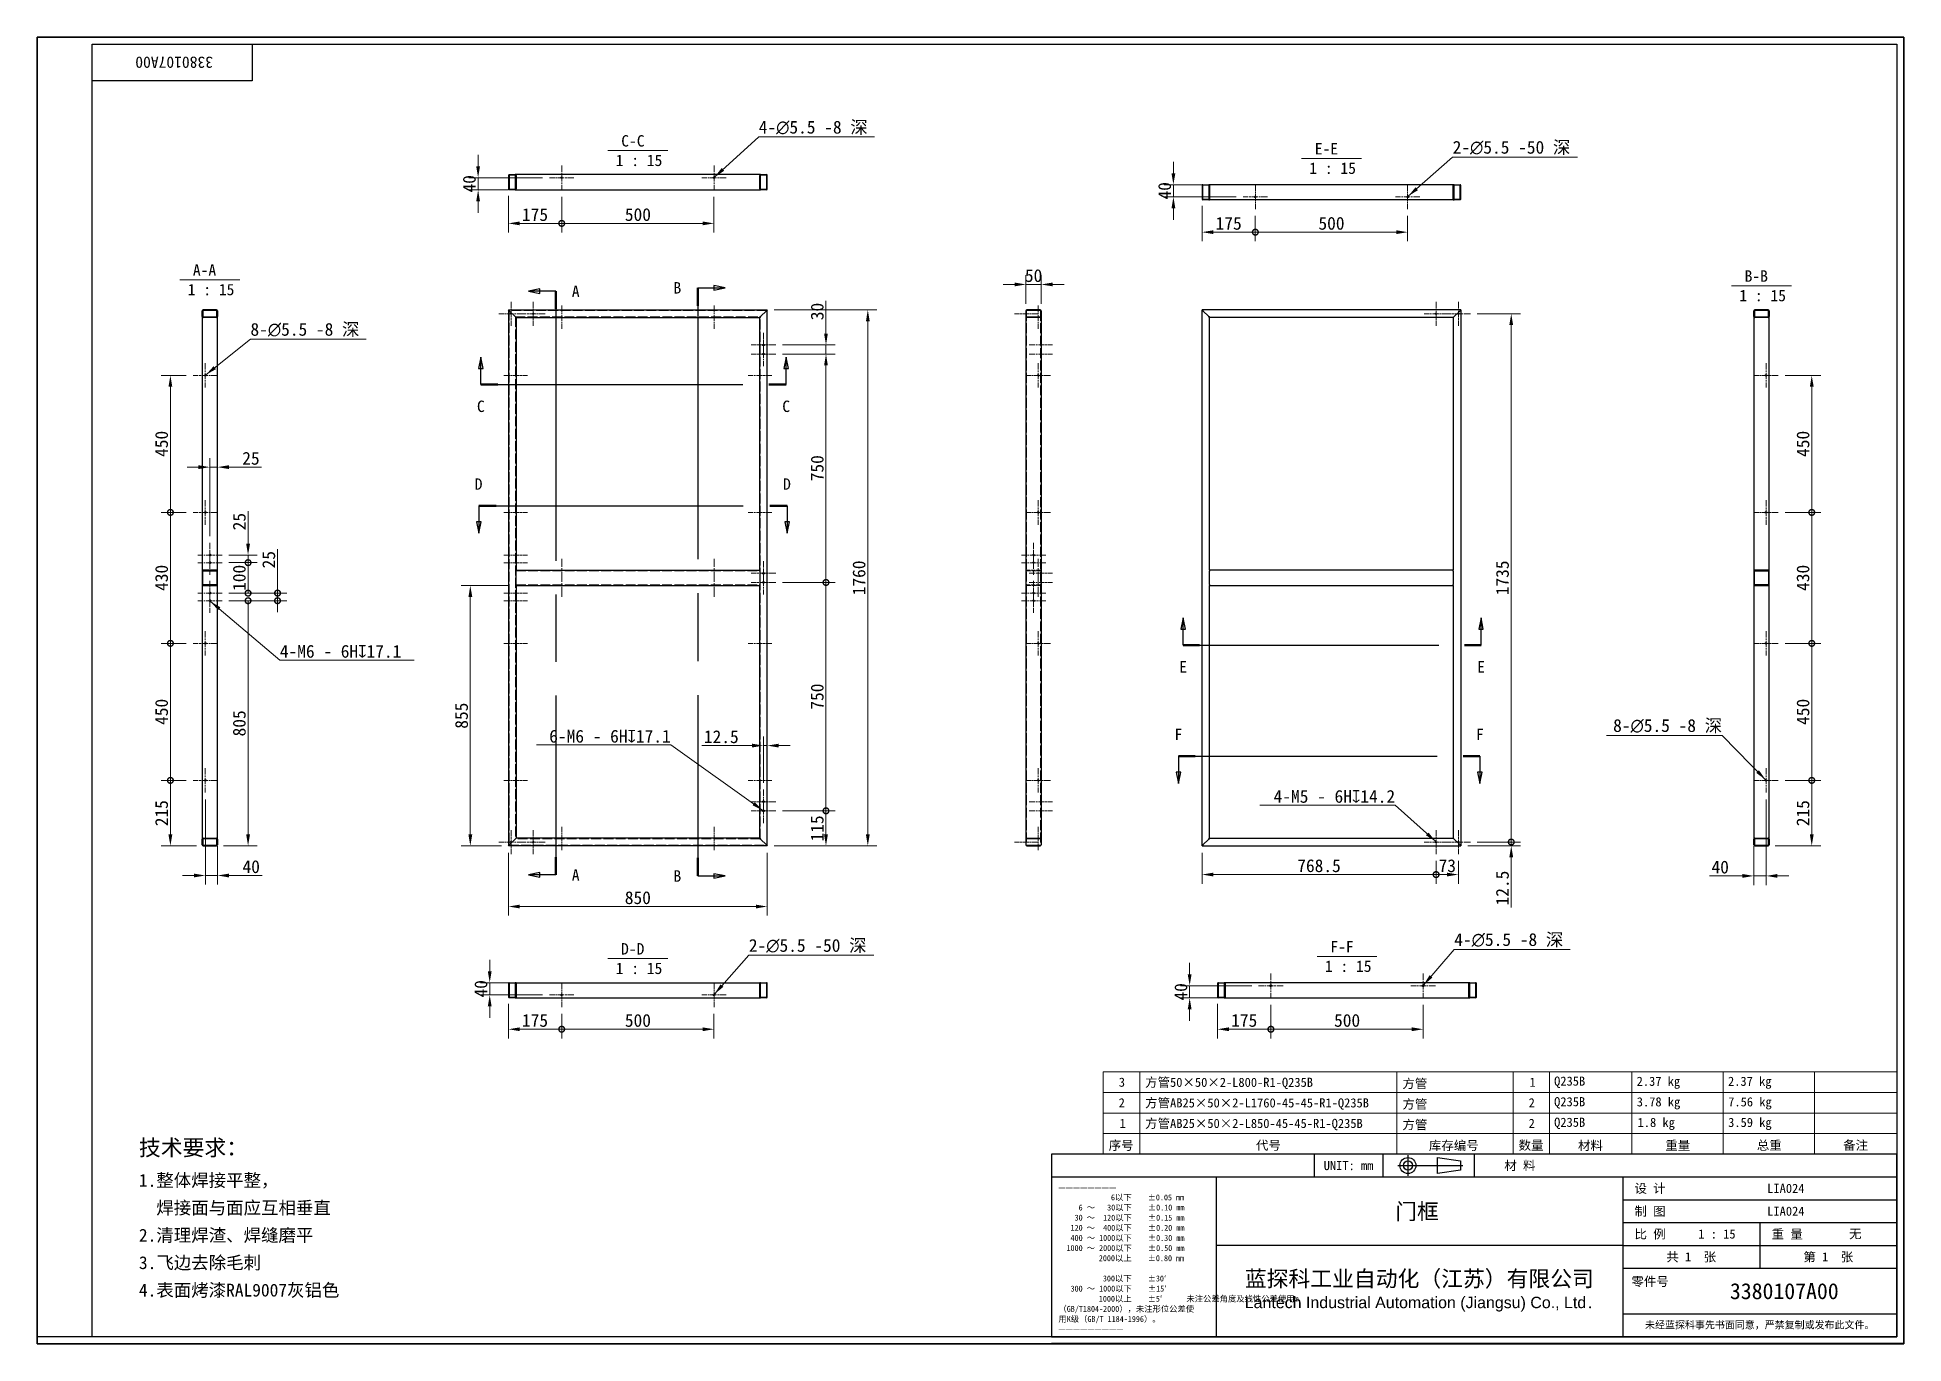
# Model space of a CAD drawing. Header units: millimetres. Extents: x 90 to 6218, y 82 to 4373.
import ezdxf
from ezdxf.enums import TextEntityAlignment as Align

# ---------------------------------------------------------------- set-up
doc = ezdxf.new("R2010")
doc.units = ezdxf.units.MM
doc.header["$LTSCALE"] = 15
doc.linetypes.add('CHAIN', pattern=[0.3543, 0.2362, -0.0295, 0.0591, -0.0295])
doc.linetypes.add('DASHED', pattern=[0.2067, 0.1654, -0.0413])
for name, color, linetype, lineweight in [('1', 7, 'Continuous', 18), ('可见 (ISO)', 7, 'Continuous', 25), ('可见窄的 (ISO)', 7, 'Continuous', 18), ('图框 (ISO)', 7, 'Continuous', 35), ('标题 (ISO)', 7, 'Continuous', 25)]:
    doc.layers.add(name, color=color, linetype=linetype, lineweight=lineweight)
for name, color, linetype, lineweight, true_color in [('中心标记 (ISO)', 1, 'CHAIN', 18, 0xc2ff0000), ('中心线 (ISO)', 1, 'CHAIN', 18, 0xc2ff0000), ('剖切线 (ISO)', 7, 'CHAIN', 25, 0xc2008000), ('尺寸 (ISO)', 7, 'Continuous', 18, 0xc2008000), ('符号 (ISO)', 7, 'Continuous', 18, 0xc2008000), ('隐藏 (ISO)', 5, 'DASHED', 18, 0xc20000ff)]:
    doc.layers.add(name, color=color, linetype=linetype, lineweight=lineweight, true_color=true_color)
doc.styles.add('HZ_33', font='simfang.ttf')
doc.styles.add('文本样式164', font='SimSun.ttf')
doc.styles.add('文本样式165', font='SimSun.ttf')
doc.styles.add('文本样式74', font='SimSun.ttf')
doc.styles.add('最新国标', font='simfang.ttf')
doc.styles.add('注释文本 (ISO)', font='simfang.ttf')
doc.dimstyles.new('默认 (GB)', dxfattribs={"dimscale": 15, "dimtxt": 2.8, "dimasz": 2.5, "dimexe": 2, "dimexo": 1.5, "dimgap": 0.5, "dimtad": 1, "dimtoh": 1, "dimdsep": 46, "dimtxsty": '最新国标', "dimcen": 0.09, "dimdle": 10, "dimaunit": 1, "dimadec": 3, "dimazin": 2, "dimtfac": 0.535714, "dimtdec": 3, "dimtmove": 0, "dimatfit": 3, "dimfxl": 1, "dimtolj": 1, "dimlwd": -1, "dimlwe": -1, "dimarcsym": 0})
doc.dimstyles.new('默认 (GB)$7', dxfattribs={"dimscale": 15, "dimtxt": 2.8, "dimasz": 2.5, "dimexe": 2, "dimexo": 1.5, "dimgap": 0.5, "dimtad": 1, "dimtoh": 1, "dimdsep": 46, "dimtxsty": '最新国标', "dimcen": 0.09, "dimdle": 10, "dimaunit": 1, "dimadec": 3, "dimazin": 2, "dimtfac": 0.535714, "dimtdec": 3, "dimtmove": 0, "dimatfit": 3, "dimfxl": 1, "dimtolj": 1, "dimlwd": -1, "dimlwe": -1, "dimarcsym": 0})

msp = doc.modelspace()

# ---------------------------------------------------------------- texts
at = {"layer": '符号 (ISO)', "char_height": 37.5, "attachment_point": 7, "style": 'HZ_33'}
for s, insert in [('C-C ', (2007.189, 4013.158)), (' 1 : 15', (1963.403, 3949.164)), ('E-E ', (4284.215, 3987.983)), (' 1 : 15', (4240.67, 3923.33)), ('A-A ', (600.688, 3589.443)), (' 1 : 15', (558.343, 3524.791)), ('B-B ', (5695.288, 3569.778)), (' 1 : 15', (5652.463, 3505.126)), ('D-D ', (2006.469, 1360.45)), ('F-F ', (4335.072, 1367.415)), (' 1 : 15', (1963.403, 1295.798)), (' 1 : 15', (4291.767, 1302.762))]:
    msp.add_mtext(s, dxfattribs=dict(at, insert=insert))
at = {"layer": '符号 (ISO)'}
for s, insert, char_height, width, attachment_point, line_spacing_factor, style in [('4-\\fAIGDT|b0|i0;{\\H42.0000;n}\\fFangSong|b0|i0;{\\H42.0000;5.5 -8 深}', (2458.561, 4052.159), 42, 396.82106, 7, 0.49, '最新国标'), ('2-\\fAIGDT|b0|i0;{\\H42.0000;n}\\fFangSong|b0|i0;{\\H42.0000;5.5 -50 深}', (4736.749, 3986.106), 42, 428.57404, 7, 0.49, '最新国标'), ('8-\\fAIGDT|b0|i0;{\\H42.0000;n}\\fFangSong|b0|i0;{\\H42.0000;5.5 -8 深}', (789.75, 3388.203), 42, 396.82106, 7, 0.49, '最新国标'), ('4-M6 - 6H\\fAIGDT|b0|i0;{\\H42.0000;x}\\fFangSong|b0|i0;{\\H42.0000;17.1}', (886.161, 2334.581), 42, 462.25148, 7, 0.49, '最新国标'), ('6-M6 - 6H\\fAIGDT|b0|i0;{\\H42.0000;x}\\fFangSong|b0|i0;{\\H42.0000;17.1}', (2169.563, 2055.695), 42, 462.25148, 9, 0.49, '最新国标'), ('8-\\fAIGDT|b0|i0;{\\H42.0000;n}\\fFangSong|b0|i0;{\\H42.0000;5.5 -8 深}', (5621.566, 2087.219), 42, 396.82106, 9, 0.49, '最新国标'), ('4-M5 - 6H\\fAIGDT|b0|i0;{\\H42.0000;x}\\fFangSong|b0|i0;{\\H42.0000;14.2}', (4547.892, 1858.126), 42, 462.25148, 9, 0.49, '最新国标'), ('2-\\fAIGDT|b0|i0;{\\H42.0000;n}\\fFangSong|b0|i0;{\\H42.0000;5.5 -50 深}', (2426.031, 1365.081), 42, 428.57404, 7, 0.49, '最新国标'), ('4-\\fAIGDT|b0|i0;{\\H42.0000;n}\\fFangSong|b0|i0;{\\H42.0000;5.5 -8 深}', (4742.077, 1384.31), 42, 396.82106, 7, 0.49, '最新国标'), ('{\\H1.75x;技术要求：\\H0.8x;\\P1.整体焊接平整，\\P  焊接面与面应互相垂直\\P2.清理焊渣、焊缝磨平\\P3.飞边去除毛刺\\P4.表面烤漆RAL9007灰铝色}', (423.575, 492.743), 30, 723.08772, 4, 1.287677, '注释文本 (ISO)')]:
    msp.add_mtext(s, dxfattribs=dict(at, insert=insert, char_height=char_height, width=width, attachment_point=attachment_point, line_spacing_factor=line_spacing_factor, style=style))

# ---------------------------------------------------------------- blocks, each defined once
blk = doc.blocks.new('图框 最新国标')
at = {"layer": '图框 (ISO)'}
for p, q in [((6, 7), (6, 291.5)), ((6, 291.5), (414.5, 291.5)), ((414.5, 291.5), (414.5, 5.5)), ((6, 7), (6, 5.5)), ((6, 7), (6, 5.5)), ((414.5, 5.5), (6, 5.5))]:
    blk.add_line(p, q, dxfattribs=at)
at = {"layer": '图框 (ISO)', "color": 7, "linetype": 'Continuous', "lineweight": 25}
for p, q in [((18, 290), (413, 290)), ((18, 7), (18, 290)), ((18, 290), (413, 290)), ((53, 290), (53, 282)), ((413, 290), (413, 7)), ((413, 290), (413, 7)), ((53, 282), (18, 282)), ((413, 7), (6, 7)), ((413, 7), (18, 7))]:
    blk.add_line(p, q, dxfattribs=at)
at = {"layer": '图框 (ISO)', "style": '文本样式74'}
blk.add_attdef('零件代号_001', (44.45, 287.25), '', height=2.5, rotation=180, dxfattribs=at)
blk = doc.blocks.new('标题栏 最新国标')
at = {"layer": '标题 (ISO)'}
for p, q in [((381.98, -183.84), (196.98, -183.84)), ((196.98, -183.84), (196.98, -223.84)), ((254.48, -183.84), (254.48, -188.84)), ((269.48, -183.84), (269.48, -188.84)), ((281.48, -188.09), (281.48, -184.59)), ((281.48, -184.59), (286.48, -185.34)), ((286.48, -187.34), (281.48, -188.09)), ((286.48, -185.34), (286.48, -187.34)), ((289.48, -183.84), (289.48, -188.84)), ((381.98, -223.84), (381.98, -183.84)), ((383.48, -183.84), (383.48, -225.34)), ((196.98, -188.84), (381.98, -188.84)), ((232.98, -188.84), (232.98, -223.84)), ((321.98, -188.84), (321.98, -223.84)), ((321.98, -193.84), (381.98, -193.84)), ((321.98, -198.84), (381.98, -198.84)), ((351.98, -198.84), (351.98, -208.84)), ((321.98, -203.84), (232.98, -203.84)), ((321.98, -203.84), (381.98, -203.84)), ((321.98, -208.84), (381.98, -208.84)), ((321.98, -218.84), (381.98, -218.84)), ((196.98, -223.84), (381.98, -223.84)), ((383.48, -225.34), (196.98, -225.34))]:
    blk.add_line(p, q, dxfattribs=at)
at = {"layer": '标题 (ISO)', "linetype": 'CHAIN', "ltscale": 15.834605}
blk.add_line((272.73, -186.34), (286.98, -186.34), dxfattribs=at)
at = {"layer": '标题 (ISO)', "linetype": 'CHAIN', "ltscale": 5.000333}
blk.add_line((274.98, -184.09), (274.98, -188.59), dxfattribs=at)
at = {"layer": '标题 (ISO)'}
for radius in [1.75, 1]:
    blk.add_circle((274.98, -186.34), radius, dxfattribs=at)
at = {"layer": '1', "style": '文本样式164'}
for s, p in [('UNIT: mm', (261.98, -186.34)), ('材 料', (299.48, -186.34)), ('设 计', (327.98, -191.34)), ('制 图', (327.98, -196.34)), ('比 例', (327.98, -201.34)), ('重 量', (357.98, -201.34)), ('共 1  张', (336.98, -206.34)), ('第 1  张', (366.98, -206.34))]:
    blk.add_text(s, height=2, dxfattribs=at).set_placement(p, align=Align.MIDDLE_CENTER)
at = {"layer": '标题 (ISO)', "style": '注释文本 (ISO)'}
for s, insert, char_height, attachment_point, line_spacing_factor in [('————————\\P}\\fSimSun|b0|i0;{\\H1.3000;             6以下    ±0.05 mm\\P}\\fSimSun|b0|i0;{\\H1.3000;     6 ～   30以下    ±0.10 mm\\P}\\fSimSun|b0|i0;{\\H1.3000;    30 ～  120以下    ±0.15 mm\\P}\\fSimSun|b0|i0;{\\H1.3000;   120 ～  400以下    ±0.20 mm\\P}\\fSimSun|b0|i0;{\\H1.3000;   400 ～ 1000以下    ±0.30 mm\\P}\\fSimSun|b0|i0;{\\H1.3000;  1000 ～ 2000以下    ±0.50 mm\\P}\\fSimSun|b0|i0;{\\H1.3000;          2000以上    ±0.80 mm\\P}\\fSimSun|b0|i0;{\\H1.3000;\\P}\\fSimSun|b0|i0;{\\H1.3000;           300以下    ±30′\\P}\\fSimSun|b0|i0;{\\H1.3000;   300 ～ 1000以下    ±15′\\P}\\fSimSun|b0|i0;{\\H1.3000;          1000以上    ±5′}\\fSimSun|b0|i0;{\\H1.3000;      未注公差角度及线性公差使用m\\P}\\fSimSun|b0|i0;{\\H1.3000;（GB/T1804-2000），未注形位公差使\\P}\\fSimSun|b0|i0;{\\H1.3000;用K级（GB/T 1184-1996）。\\P}\\fSimSun|b0|i0;{\\H1.3000;—————————', (198.48, -206.63), 1.3, 4, 1.023913), ('{\\fMicrosoft YaHei|b0|i0|c134|p34;\\H1.75x;蓝探科工业自动化（江苏）有限公司\\P\\fArial|b0|i0|c0|p34;\\H0.71429x;Lantech Industrial Automation (Jiangsu) Co., Ltd\\fFangSong|b0|i0|c134|p49;.\\H1.15195x; }', (277.48, -213.84), 2, 5, 0.978695)]:
    blk.add_mtext(s, dxfattribs=dict(at, insert=insert, char_height=char_height, attachment_point=attachment_point, line_spacing_factor=line_spacing_factor))
at = {"layer": '标题 (ISO)', "attachment_point": 5, "style": '注释文本 (ISO)'}
for s, insert, char_height in [('\\fFangSong|b0|i0;零件号', (327.98, -211.84), 2), ('\\fSimSun|b0|i0;{\\H1.6000;未经蓝探科事先书面同意，严禁复制或发布此文件。}', (351.98, -221.34), 1.6)]:
    blk.add_mtext(s, dxfattribs=dict(at, insert=insert, char_height=char_height))
at = {"layer": '标题 (ISO)', "style": '注释文本 (ISO)'}
blk.add_attdef('材料', text='', height=2, dxfattribs=at).set_placement((324.48, -186.34), align=Align.MIDDLE_CENTER)
at = {"layer": '标题 (ISO)'}
for tag, p, height, style in [('设计人_001', (353.61, -192.33), 2, '注释文本 (ISO)'), ('库存编号_001', (272.19, -198.14), 3.5, '文本样式165'), ('设计人_001', (353.61, -197.33), 2, '注释文本 (ISO)'), ('视图比例_001', (338.53, -202.33), 2, '注释文本 (ISO)'), ('质量\\P3;_001', (371.53, -202.3), 2, '注释文本 (ISO)'), ('零件代号_001', (345.45, -215.59), 3.5, '文本样式165')]:
    blk.add_attdef(tag, p, '', height=height, dxfattribs=dict(at, style=style))
blk = doc.blocks.new('二维转换剖视图0')
at = {"layer": '剖切线 (ISO)', "linetype": 'Continuous'}
for p, q in [((115.98, 236.43), (113.48, 235.93)), ((115.98, 235.93), (113.48, 235.93)), ((113.48, 235.93), (115.98, 235.43)), ((115.98, 235.43), (115.98, 236.43)), ((119.48, 235.93), (115.98, 235.93)), ((115.98, 108.62), (113.48, 108.12)), ((115.98, 108.12), (113.48, 108.12)), ((113.48, 108.12), (115.98, 107.62)), ((115.98, 107.62), (115.98, 108.62)), ((119.48, 108.12), (115.98, 108.12))]:
    blk.add_line(p, q, dxfattribs=at)
at = {"layer": '剖切线 (ISO)', "linetype": 'CHAIN', "ltscale": 16.654572}
blk.add_line((119.48, 235.93), (119.48, 108.12), dxfattribs=at)
at = {"layer": '剖切线 (ISO)', "linetype": 'Continuous', "lineweight": 50}
for p, q in [((119.48, 235.93), (119.48, 232.03)), ((119.48, 112.02), (119.48, 108.12))]:
    blk.add_line(p, q, dxfattribs=at)
at = {"layer": '剖切线 (ISO)', "linetype": 'Continuous', "flags": 128}
for points in [[(115.98, 236.43), (113.48, 235.93), (115.98, 235.43), (115.98, 236.43)], [(115.98, 108.62), (113.48, 108.12), (115.98, 107.62), (115.98, 108.62)]]:
    blk.add_lwpolyline(points, dxfattribs=at)
at = {"layer": '剖切线 (ISO)'}
for points in [[(115.98, 236.43), (113.48, 235.93), (115.98, 235.43), (115.98, 236.43)], [(115.98, 108.62), (113.48, 108.12), (115.98, 107.62), (115.98, 108.62)]]:
    blk.add_solid(points, dxfattribs=at)
at = {"layer": '剖切线 (ISO)', "char_height": 2.5, "attachment_point": 7, "style": 'HZ_33'}
for insert in [(122.99, 234.65), (122.99, 106.84)]:
    blk.add_mtext('A', dxfattribs=dict(at, insert=insert))
blk = doc.blocks.new('二维转换剖视图1')
at = {"layer": '剖切线 (ISO)', "linetype": 'Continuous'}
for p, q in [((156.56, 236.66), (154.06, 237.16)), ((154.06, 237.16), (154.06, 236.16)), ((150.56, 236.66), (154.06, 236.66)), ((154.06, 236.66), (156.56, 236.66)), ((154.06, 236.16), (156.56, 236.66)), ((150.56, 107.89), (154.06, 107.89)), ((156.56, 107.89), (154.06, 108.39)), ((154.06, 108.39), (154.06, 107.39)), ((154.06, 107.89), (156.56, 107.89)), ((154.06, 107.39), (156.56, 107.89))]:
    blk.add_line(p, q, dxfattribs=at)
at = {"layer": '剖切线 (ISO)', "linetype": 'CHAIN', "ltscale": 16.77726}
blk.add_line((150.56, 236.66), (150.56, 107.89), dxfattribs=at)
at = {"layer": '剖切线 (ISO)', "linetype": 'Continuous', "lineweight": 50}
for p, q in [((150.56, 236.66), (150.56, 232.71)), ((150.56, 111.83), (150.56, 107.89))]:
    blk.add_line(p, q, dxfattribs=at)
at = {"layer": '剖切线 (ISO)', "linetype": 'Continuous', "flags": 128}
for points in [[(154.06, 236.16), (156.56, 236.66), (154.06, 237.16), (154.06, 236.16)], [(154.06, 107.39), (156.56, 107.89), (154.06, 108.39), (154.06, 107.39)]]:
    blk.add_lwpolyline(points, dxfattribs=at)
at = {"layer": '剖切线 (ISO)'}
for points in [[(154.06, 236.16), (156.56, 236.66), (154.06, 237.16), (154.06, 236.16)], [(154.06, 107.39), (156.56, 107.89), (154.06, 108.39), (154.06, 107.39)]]:
    blk.add_solid(points, dxfattribs=at)
at = {"layer": '剖切线 (ISO)', "char_height": 2.5, "attachment_point": 7, "style": 'HZ_33'}
for insert in [(145.24, 235.41), (145.24, 106.64)]:
    blk.add_mtext('B', dxfattribs=dict(at, insert=insert))
blk = doc.blocks.new('二维转换剖视图2')
at = {"layer": '剖切线 (ISO)', "linetype": 'Continuous'}
for p, q in [((103.06, 221.49), (102.56, 218.99)), ((103.06, 218.99), (103.06, 221.49)), ((103.56, 218.99), (103.06, 221.49)), ((169.88, 221.49), (169.38, 218.99)), ((169.88, 218.99), (169.88, 221.49)), ((170.38, 218.99), (169.88, 221.49)), ((102.56, 218.99), (103.56, 218.99)), ((103.06, 215.49), (103.06, 218.99)), ((169.38, 218.99), (170.38, 218.99)), ((169.88, 215.49), (169.88, 218.99))]:
    blk.add_line(p, q, dxfattribs=at)
at = {"layer": '剖切线 (ISO)', "linetype": 'CHAIN', "ltscale": 16.187557}
blk.add_line((103.06, 215.49), (169.88, 215.49), dxfattribs=at)
at = {"layer": '剖切线 (ISO)', "linetype": 'Continuous', "lineweight": 50}
for p, q in [((103.06, 215.49), (106.79, 215.49)), ((166.14, 215.49), (169.88, 215.49))]:
    blk.add_line(p, q, dxfattribs=at)
at = {"layer": '剖切线 (ISO)', "linetype": 'Continuous', "flags": 128}
for points in [[(103.56, 218.99), (103.06, 221.49), (102.56, 218.99), (103.56, 218.99)], [(170.38, 218.99), (169.88, 221.49), (169.38, 218.99), (170.38, 218.99)]]:
    blk.add_lwpolyline(points, dxfattribs=at)
at = {"layer": '剖切线 (ISO)'}
for points in [[(103.56, 218.99), (103.06, 221.49), (102.56, 218.99), (103.56, 218.99)], [(170.38, 218.99), (169.88, 221.49), (169.38, 218.99), (170.38, 218.99)]]:
    blk.add_solid(points, dxfattribs=at)
at = {"layer": '剖切线 (ISO)', "char_height": 2.5, "attachment_point": 7, "style": 'HZ_33'}
for insert in [(102.23, 209.43), (169.06, 209.43)]:
    blk.add_mtext('C', dxfattribs=dict(at, insert=insert))
blk = doc.blocks.new('二维转换剖视图3')
at = {"layer": '剖切线 (ISO)', "linetype": 'CHAIN', "ltscale": 16.344156}
blk.add_line((102.61, 188.95), (170.1, 188.95), dxfattribs=at)
at = {"layer": '剖切线 (ISO)', "linetype": 'Continuous', "lineweight": 50}
for p, q in [((102.61, 188.95), (106.4, 188.95)), ((166.31, 188.95), (170.1, 188.95))]:
    blk.add_line(p, q, dxfattribs=at)
at = {"layer": '剖切线 (ISO)', "linetype": 'Continuous'}
for p, q in [((102.61, 188.95), (102.61, 185.45)), ((170.1, 188.95), (170.1, 185.45)), ((102.11, 185.45), (102.61, 182.95)), ((103.11, 185.45), (102.11, 185.45)), ((102.61, 185.45), (102.61, 182.95)), ((102.61, 182.95), (103.11, 185.45)), ((169.6, 185.45), (170.1, 182.95)), ((170.6, 185.45), (169.6, 185.45)), ((170.1, 185.45), (170.1, 182.95)), ((170.1, 182.95), (170.6, 185.45))]:
    blk.add_line(p, q, dxfattribs=at)
at = {"layer": '剖切线 (ISO)', "linetype": 'Continuous', "flags": 128}
for points in [[(102.11, 185.45), (102.61, 182.95), (103.11, 185.45), (102.11, 185.45)], [(169.6, 185.45), (170.1, 182.95), (170.6, 185.45), (169.6, 185.45)]]:
    blk.add_lwpolyline(points, dxfattribs=at)
at = {"layer": '剖切线 (ISO)'}
for points in [[(102.11, 185.45), (102.61, 182.95), (103.11, 185.45), (102.11, 185.45)], [(169.6, 185.45), (170.1, 182.95), (170.6, 185.45), (169.6, 185.45)]]:
    blk.add_solid(points, dxfattribs=at)
at = {"layer": '剖切线 (ISO)', "char_height": 2.5, "attachment_point": 7, "style": 'HZ_33'}
for insert in [(101.74, 192.45), (169.23, 192.45)]:
    blk.add_mtext('D', dxfattribs=dict(at, insert=insert))
blk = doc.blocks.new('二维转换剖视图4')
at = {"layer": '剖切线 (ISO)', "linetype": 'Continuous'}
for p, q in [((256.79, 164.43), (256.29, 161.93)), ((256.79, 161.93), (256.79, 164.43)), ((257.29, 161.93), (256.79, 164.43)), ((321.99, 164.43), (321.49, 161.93)), ((321.99, 161.93), (321.99, 164.43)), ((322.49, 161.93), (321.99, 164.43)), ((256.29, 161.93), (257.29, 161.93)), ((256.79, 158.43), (256.79, 161.93)), ((321.49, 161.93), (322.49, 161.93)), ((321.99, 158.43), (321.99, 161.93))]:
    blk.add_line(p, q, dxfattribs=at)
at = {"layer": '剖切线 (ISO)', "linetype": 'CHAIN', "ltscale": 15.804978}
blk.add_line((256.79, 158.43), (321.99, 158.43), dxfattribs=at)
at = {"layer": '剖切线 (ISO)', "linetype": 'Continuous', "lineweight": 50}
for p, q in [((256.79, 158.43), (260.39, 158.43)), ((318.39, 158.43), (321.99, 158.43))]:
    blk.add_line(p, q, dxfattribs=at)
at = {"layer": '剖切线 (ISO)', "linetype": 'Continuous', "flags": 128}
for points in [[(257.29, 161.93), (256.79, 164.43), (256.29, 161.93), (257.29, 161.93)], [(322.49, 161.93), (321.99, 164.43), (321.49, 161.93), (322.49, 161.93)]]:
    blk.add_lwpolyline(points, dxfattribs=at)
at = {"layer": '剖切线 (ISO)'}
for points in [[(257.29, 161.93), (256.79, 164.43), (256.29, 161.93), (257.29, 161.93)], [(322.49, 161.93), (321.99, 164.43), (321.49, 161.93), (322.49, 161.93)]]:
    blk.add_solid(points, dxfattribs=at)
at = {"layer": '剖切线 (ISO)', "char_height": 2.5, "attachment_point": 7, "style": 'HZ_33'}
for insert in [(255.95, 152.43), (321.15, 152.43)]:
    blk.add_mtext('E', dxfattribs=dict(at, insert=insert))
blk = doc.blocks.new('二维转换剖视图5')
at = {"layer": '剖切线 (ISO)', "linetype": 'CHAIN', "ltscale": 15.987717}
blk.add_line((255.77, 134.14), (321.74, 134.14), dxfattribs=at)
at = {"layer": '剖切线 (ISO)', "linetype": 'Continuous', "lineweight": 50}
for p, q in [((255.77, 134.14), (259.43, 134.14)), ((318.07, 134.14), (321.74, 134.14))]:
    blk.add_line(p, q, dxfattribs=at)
at = {"layer": '剖切线 (ISO)', "linetype": 'Continuous'}
for p, q in [((255.77, 134.14), (255.77, 130.64)), ((321.74, 134.14), (321.74, 130.64)), ((255.27, 130.64), (255.77, 128.14)), ((256.27, 130.64), (255.27, 130.64)), ((255.77, 130.64), (255.77, 128.14)), ((255.77, 128.14), (256.27, 130.64)), ((321.24, 130.64), (321.74, 128.14)), ((322.24, 130.64), (321.24, 130.64)), ((321.74, 130.64), (321.74, 128.14)), ((321.74, 128.14), (322.24, 130.64))]:
    blk.add_line(p, q, dxfattribs=at)
at = {"layer": '剖切线 (ISO)', "linetype": 'Continuous', "flags": 128}
for points in [[(255.27, 130.64), (255.77, 128.14), (256.27, 130.64), (255.27, 130.64)], [(321.24, 130.64), (321.74, 128.14), (322.24, 130.64), (321.24, 130.64)]]:
    blk.add_lwpolyline(points, dxfattribs=at)
at = {"layer": '剖切线 (ISO)'}
for points in [[(255.27, 130.64), (255.77, 128.14), (256.27, 130.64), (255.27, 130.64)], [(321.24, 130.64), (321.74, 128.14), (322.24, 130.64), (321.24, 130.64)]]:
    blk.add_solid(points, dxfattribs=at)
at = {"layer": '剖切线 (ISO)', "char_height": 2.5, "attachment_point": 7, "style": 'HZ_33'}
for insert in [(254.91, 137.64), (320.88, 137.64)]:
    blk.add_mtext('F', dxfattribs=dict(at, insert=insert))
blk = doc.blocks.new('明细栏')
at = {"layer": '符号 (ISO)'}
for p, q in [((413, 65.01), (239.28, 65.01)), ((239.28, 65.01), (239.28, 51.5)), ((247.28, 65.01), (247.28, 51.5)), ((303.6, 65.01), (303.6, 51.5)), ((329, 65.01), (329, 51.5)), ((337, 65.01), (337, 51.5)), ((355, 65.01), (355, 51.5)), ((375, 65.01), (375, 51.5)), ((395, 65.01), (395, 51.5)), ((413, 65.01), (413, 51.5)), ((413, 60.51), (239.28, 60.51)), ((413, 56), (239.28, 56)), ((413, 51.5), (239.28, 51.5)), ((239.28, 47), (239.28, 51.5)), ((247.28, 47), (247.28, 51.5)), ((303.6, 47), (303.6, 51.5)), ((329, 47), (329, 51.5)), ((337, 47), (337, 51.5)), ((355, 47), (355, 51.5)), ((375, 47), (375, 51.5)), ((395, 47), (395, 51.5)), ((413, 47), (413, 51.5)), ((413, 47), (239.28, 47))]:
    blk.add_line(p, q, dxfattribs=at)
at = {"layer": '符号 (ISO)', "char_height": 2, "attachment_point": 7, "style": '注释文本 (ISO)'}
for s, insert in [('3', (242.71, 61.72)), ('方管50×50×2-L800-R1-Q235B', (248.47, 61.22)), ('方管', (304.79, 61.22)), ('1', (332.61, 61.74)), ('Q235B', (337.99, 61.48)), ('2.37 kg', (356.05, 61.29)), ('2.37 kg', (376.05, 61.29)), ('2', (242.68, 57.24)), ('方管AB25×50×2-L1760-45-45-R1-Q235B', (248.47, 56.72)), ('方管', (304.79, 56.72)), ('2', (332.41, 57.24)), ('Q235B', (337.99, 56.97)), ('3.78 kg', (356.08, 56.79)), ('7.56 kg', (376.09, 56.79)), ('1', (242.89, 52.74)), ('方管AB25×50×2-L850-45-45-R1-Q235B', (248.47, 52.22)), ('方管', (304.79, 52.22)), ('2', (332.41, 52.74)), ('Q235B', (337.99, 52.47)), ('1.8 kg', (356.26, 52.28)), ('3.59 kg', (376.08, 52.28)), ('序号', (240.5, 47.7)), ('代号', (272.73, 47.72)), ('库存编号', (310.58, 47.65)), ('数量', (330.21, 47.71)), ('材料', (343.21, 47.67)), ('重量', (362.33, 47.77)), ('总重', (382.36, 47.74)), ('备注', (401.25, 47.72))]:
    blk.add_mtext(s, dxfattribs=dict(at, insert=insert))
blk = doc.blocks.new('*D12')
at = {"layer": 'Defpoints', "color": 0}
for p in [(3385.9, 3560.9), (3335.9, 3474.3), (3385.9, 3474.3)]:
    blk.add_point(p, dxfattribs=at)
at = {"layer": '尺寸 (ISO)', "color": 116, "true_color": 0x000000}
for p, q in [((3298.4, 3560.9), (3260.9, 3560.9)), ((3335.9, 3496.8), (3335.9, 3590.9)), ((3335.9, 3560.9), (3385.9, 3560.9)), ((3385.9, 3496.8), (3385.9, 3590.9)), ((3423.4, 3560.9), (3460.9, 3560.9))]:
    blk.add_line(p, q, dxfattribs=at)
for points in [[(3298.4, 3567.2), (3298.4, 3554.7), (3335.9, 3560.9)], [(3423.4, 3567.2), (3423.4, 3554.7), (3385.9, 3560.9)]]:
    blk.add_solid(points, dxfattribs=at)
at = {"layer": '尺寸 (ISO)', "insert": (3360.9, 3589.7), "char_height": 42, "attachment_point": 5, "style": '最新国标'}
blk.add_mtext('\\A1;50', dxfattribs=at)
blk = doc.blocks.new('_DotSmall')
at = {"color": 0, "linetype": 'ByBlock', "const_width": 0.5}
blk.add_lwpolyline([(-0.0625, 0, 1), (0.0625, 0, 1)], format="xyb", close=True, dxfattribs=at)
blk = doc.blocks.new('*D13')
at = {"layer": 'Defpoints', "color": 0}
for p in [(526.9, 1932.3), (601.3, 1932.3), (634.6, 1717.3)]:
    blk.add_point(p, dxfattribs=at)
at = {"layer": '尺寸 (ISO)', "color": 116, "true_color": 0x000000}
for p, q in [((578.8, 1932.3), (496.9, 1932.3)), ((526.9, 1754.8), (526.9, 1932.3)), ((612.1, 1717.3), (496.9, 1717.3))]:
    blk.add_line(p, q, dxfattribs=at)
blk.add_solid([(520.6, 1754.8), (533.1, 1754.8), (526.9, 1717.3)], dxfattribs=at)
at = {"layer": '尺寸 (ISO)', "color": 116, "true_color": 0x000000, "xscale": 37.5, "yscale": 37.5, "zscale": 37.5, "rotation": 90}
blk.add_blockref('_DotSmall', (526.9, 1932.3), dxfattribs=at)
at = {"layer": '尺寸 (ISO)', "insert": (498.1, 1824.6), "char_height": 42, "attachment_point": 5, "rotation": 90, "style": '最新国标'}
blk.add_mtext('\\A1;215', dxfattribs=at)
blk = doc.blocks.new('*D15')
at = {"layer": 'Defpoints', "color": 0}
for p in [(526.9, 2382.3), (601.3, 2382.3), (601.3, 1932.3)]:
    blk.add_point(p, dxfattribs=at)
at = {"layer": '尺寸 (ISO)', "color": 116, "true_color": 0x000000}
for p, q in [((578.8, 2382.3), (496.9, 2382.3)), ((526.9, 1932.3), (526.9, 2382.3)), ((578.8, 1932.3), (496.9, 1932.3))]:
    blk.add_line(p, q, dxfattribs=at)
at = {"layer": '尺寸 (ISO)', "color": 116, "true_color": 0x000000, "xscale": 37.5, "yscale": 37.5, "zscale": 37.5}
for p, rotation in [((526.9, 2382.3), 90), ((526.9, 1932.3), 270)]:
    blk.add_blockref('_DotSmall', p, dxfattribs=dict(at, rotation=rotation))
at = {"layer": '尺寸 (ISO)', "insert": (498.1, 2157.4), "char_height": 42, "attachment_point": 5, "rotation": 90, "style": '最新国标'}
blk.add_mtext('\\A1;450', dxfattribs=at)
blk = doc.blocks.new('*D16')
at = {"layer": 'Defpoints', "color": 0}
for p in [(526.9, 2812.3), (601.3, 2812.3), (601.3, 2382.3)]:
    blk.add_point(p, dxfattribs=at)
at = {"layer": '尺寸 (ISO)', "color": 116, "true_color": 0x000000}
for p, q in [((578.8, 2812.3), (496.9, 2812.3)), ((526.9, 2382.3), (526.9, 2812.3)), ((578.8, 2382.3), (496.9, 2382.3))]:
    blk.add_line(p, q, dxfattribs=at)
at = {"layer": '尺寸 (ISO)', "color": 116, "true_color": 0x000000, "xscale": 37.5, "yscale": 37.5, "zscale": 37.5}
for p, rotation in [((526.9, 2812.3), 90), ((526.9, 2382.3), 270)]:
    blk.add_blockref('_DotSmall', p, dxfattribs=dict(at, rotation=rotation))
at = {"layer": '尺寸 (ISO)', "insert": (498.1, 2597.4), "char_height": 42, "attachment_point": 5, "rotation": 90, "style": '最新国标'}
blk.add_mtext('\\A1;430', dxfattribs=at)
blk = doc.blocks.new('*D17')
at = {"layer": 'Defpoints', "color": 0}
for p in [(526.9, 3262.3), (601.3, 3262.3), (601.3, 2812.3)]:
    blk.add_point(p, dxfattribs=at)
at = {"layer": '尺寸 (ISO)', "color": 116, "true_color": 0x000000}
for p, q in [((578.8, 3262.3), (496.9, 3262.3)), ((526.9, 2812.3), (526.9, 3224.8)), ((578.8, 2812.3), (496.9, 2812.3))]:
    blk.add_line(p, q, dxfattribs=at)
blk.add_solid([(520.6, 3224.8), (533.1, 3224.8), (526.9, 3262.3)], dxfattribs=at)
at = {"layer": '尺寸 (ISO)', "color": 116, "true_color": 0x000000, "xscale": 37.5, "yscale": 37.5, "zscale": 37.5, "rotation": 270}
blk.add_blockref('_DotSmall', (526.9, 2812.3), dxfattribs=at)
at = {"layer": '尺寸 (ISO)', "insert": (498.1, 3037.4), "char_height": 42, "attachment_point": 5, "rotation": 90, "style": '最新国标'}
blk.add_mtext('\\A1;450', dxfattribs=at)
blk = doc.blocks.new('*D18')
at = {"layer": 'Defpoints', "color": 0}
for p in [(696.5, 2522.3), (781.9, 2522.3), (678.6, 1717.3)]:
    blk.add_point(p, dxfattribs=at)
at = {"layer": '尺寸 (ISO)', "color": 116, "true_color": 0x000000}
for p, q in [((719, 2522.3), (811.9, 2522.3)), ((781.9, 1754.8), (781.9, 2522.3)), ((701.1, 1717.3), (811.9, 1717.3))]:
    blk.add_line(p, q, dxfattribs=at)
blk.add_solid([(775.7, 1754.8), (788.2, 1754.8), (781.9, 1717.3)], dxfattribs=at)
at = {"layer": '尺寸 (ISO)', "color": 116, "true_color": 0x000000, "xscale": 37.5, "yscale": 37.5, "zscale": 37.5, "rotation": 90}
blk.add_blockref('_DotSmall', (781.9, 2522.3), dxfattribs=at)
at = {"layer": '尺寸 (ISO)', "insert": (753.2, 2119.6), "char_height": 42, "attachment_point": 5, "rotation": 90, "style": '最新国标'}
blk.add_mtext('\\A1;805', dxfattribs=at)
blk = doc.blocks.new('*D19')
at = {"layer": 'Defpoints', "color": 0}
for p in [(696.5, 2547.3), (696.5, 2522.3), (878.7, 2547.3)]:
    blk.add_point(p, dxfattribs=at)
at = {"layer": '尺寸 (ISO)', "color": 116, "true_color": 0x000000}
for p, q in [((878.7, 2547.3), (878.7, 2691.7)), ((719, 2547.3), (908.7, 2547.3)), ((719, 2522.3), (908.7, 2522.3)), ((878.7, 2522.3), (878.7, 2547.3)), ((878.7, 2522.3), (878.7, 2484.8))]:
    blk.add_line(p, q, dxfattribs=at)
at = {"layer": '尺寸 (ISO)', "color": 116, "true_color": 0x000000, "xscale": 37.5, "yscale": 37.5, "zscale": 37.5}
for p, rotation in [((878.7, 2547.3), 270), ((878.7, 2522.3), 90)]:
    blk.add_blockref('_DotSmall', p, dxfattribs=dict(at, rotation=rotation))
at = {"layer": '尺寸 (ISO)', "insert": (850, 2657), "char_height": 42, "attachment_point": 5, "rotation": 90, "style": '最新国标'}
blk.add_mtext('\\A1;25', dxfattribs=at)
blk = doc.blocks.new('*D20')
at = {"layer": 'Defpoints', "color": 0}
for p in [(696.5, 2647.3), (781.9, 2647.3), (696.5, 2547.3)]:
    blk.add_point(p, dxfattribs=at)
at = {"layer": '尺寸 (ISO)', "color": 116, "true_color": 0x000000}
for p, q in [((719, 2647.3), (811.9, 2647.3)), ((781.9, 2547.3), (781.9, 2647.3)), ((719, 2547.3), (811.9, 2547.3))]:
    blk.add_line(p, q, dxfattribs=at)
at = {"layer": '尺寸 (ISO)', "color": 116, "true_color": 0x000000, "xscale": 37.5, "yscale": 37.5, "zscale": 37.5}
for p, rotation in [((781.9, 2647.3), 270), ((781.9, 2547.3), 90)]:
    blk.add_blockref('_DotSmall', p, dxfattribs=dict(at, rotation=rotation))
at = {"layer": '尺寸 (ISO)', "insert": (753.2, 2597.4), "char_height": 42, "attachment_point": 5, "rotation": 90, "style": '最新国标'}
blk.add_mtext('\\A1;100', dxfattribs=at)
blk = doc.blocks.new('*D21')
at = {"layer": 'Defpoints', "color": 0}
for p in [(696.5, 2672.3), (696.5, 2647.3), (781.9, 2672.3)]:
    blk.add_point(p, dxfattribs=at)
at = {"layer": '尺寸 (ISO)', "color": 116, "true_color": 0x000000}
for p, q in [((781.9, 2709.8), (781.9, 2816.7)), ((719, 2672.3), (811.9, 2672.3)), ((719, 2647.3), (811.9, 2647.3)), ((781.9, 2647.3), (781.9, 2672.3)), ((781.9, 2647.3), (781.9, 2609.8))]:
    blk.add_line(p, q, dxfattribs=at)
blk.add_solid([(775.7, 2709.8), (788.2, 2709.8), (781.9, 2672.3)], dxfattribs=at)
at = {"layer": '尺寸 (ISO)', "color": 116, "true_color": 0x000000, "xscale": 37.5, "yscale": 37.5, "zscale": 37.5, "rotation": 90}
blk.add_blockref('_DotSmall', (781.9, 2647.3), dxfattribs=at)
at = {"layer": '尺寸 (ISO)', "insert": (753.2, 2782), "char_height": 42, "attachment_point": 5, "rotation": 90, "style": '最新国标'}
blk.add_mtext('\\A1;25', dxfattribs=at)
blk = doc.blocks.new('*D22')
at = {"layer": 'Defpoints', "color": 0}
for p in [(681.6, 2972), (681.6, 2961), (656.6, 2712.2)]:
    blk.add_point(p, dxfattribs=at)
at = {"layer": '尺寸 (ISO)', "color": 116, "true_color": 0x000000}
for p, q in [((619.1, 2961), (581.6, 2961)), ((656.6, 2734.7), (656.6, 2991)), ((656.6, 2961), (681.6, 2961)), ((719.1, 2961), (826.1, 2961))]:
    blk.add_line(p, q, dxfattribs=at)
for points in [[(619.1, 2967.3), (619.1, 2954.8), (656.6, 2961)], [(719.1, 2967.3), (719.1, 2954.8), (681.6, 2961)]]:
    blk.add_solid(points, dxfattribs=at)
at = {"layer": '尺寸 (ISO)', "insert": (791.3, 2989.7), "char_height": 42, "attachment_point": 5, "style": '最新国标'}
blk.add_mtext('\\A1;25', dxfattribs=at)
blk = doc.blocks.new('*D23')
at = {"layer": 'Defpoints', "color": 0}
for p in [(1636.6, 1717.3), (2486.6, 1717.3), (2486.6, 1518.1)]:
    blk.add_point(p, dxfattribs=at)
at = {"layer": '尺寸 (ISO)', "color": 116, "true_color": 0x000000}
for p, q in [((1636.6, 1694.8), (1636.6, 1488.1)), ((2486.6, 1694.8), (2486.6, 1488.1)), ((1674.1, 1518.1), (2449.1, 1518.1))]:
    blk.add_line(p, q, dxfattribs=at)
for points in [[(1674.1, 1524.3), (1674.1, 1511.8), (1636.6, 1518.1)], [(2449.1, 1524.3), (2449.1, 1511.8), (2486.6, 1518.1)]]:
    blk.add_solid(points, dxfattribs=at)
at = {"layer": '尺寸 (ISO)', "insert": (2061.6, 1546.8), "char_height": 42, "attachment_point": 5, "style": '最新国标'}
blk.add_mtext('\\A1;850', dxfattribs=at)
blk = doc.blocks.new('*D24')
at = {"layer": 'Defpoints', "color": 0}
for p in [(2514.1, 1832.3), (2679.3, 1832.3), (2486.6, 1717.3)]:
    blk.add_point(p, dxfattribs=at)
at = {"layer": '尺寸 (ISO)', "color": 116, "true_color": 0x000000}
for p, q in [((2536.6, 1832.3), (2709.3, 1832.3)), ((2679.3, 1754.8), (2679.3, 1832.3)), ((2509.1, 1717.3), (2709.3, 1717.3))]:
    blk.add_line(p, q, dxfattribs=at)
blk.add_solid([(2673, 1754.8), (2685.5, 1754.8), (2679.3, 1717.3)], dxfattribs=at)
at = {"layer": '尺寸 (ISO)', "color": 116, "true_color": 0x000000, "xscale": 37.5, "yscale": 37.5, "zscale": 37.5, "rotation": 90}
blk.add_blockref('_DotSmall', (2679.3, 1832.3), dxfattribs=at)
at = {"layer": '尺寸 (ISO)', "insert": (2650.6, 1774.6), "char_height": 42, "attachment_point": 5, "rotation": 90, "style": '最新国标'}
blk.add_mtext('\\A1;115', dxfattribs=at)
blk = doc.blocks.new('*D25')
at = {"layer": 'Defpoints', "color": 0}
for p in [(2514.1, 2582.3), (2679.3, 2582.3), (2514.1, 1832.3)]:
    blk.add_point(p, dxfattribs=at)
at = {"layer": '尺寸 (ISO)', "color": 116, "true_color": 0x000000}
for p, q in [((2536.6, 2582.3), (2709.3, 2582.3)), ((2679.3, 1832.3), (2679.3, 2582.3)), ((2536.6, 1832.3), (2709.3, 1832.3))]:
    blk.add_line(p, q, dxfattribs=at)
at = {"layer": '尺寸 (ISO)', "color": 116, "true_color": 0x000000, "xscale": 37.5, "yscale": 37.5, "zscale": 37.5}
for p, rotation in [((2679.3, 2582.3), 90), ((2679.3, 1832.3), 270)]:
    blk.add_blockref('_DotSmall', p, dxfattribs=dict(at, rotation=rotation))
at = {"layer": '尺寸 (ISO)', "insert": (2650.6, 2207.4), "char_height": 42, "attachment_point": 5, "rotation": 90, "style": '最新国标'}
blk.add_mtext('\\A1;750', dxfattribs=at)
blk = doc.blocks.new('*D26')
at = {"layer": 'Defpoints', "color": 0}
for p in [(2514.1, 3332.3), (2679.3, 3332.3), (2514.1, 2582.3)]:
    blk.add_point(p, dxfattribs=at)
at = {"layer": '尺寸 (ISO)', "color": 116, "true_color": 0x000000}
for p, q in [((2536.6, 3332.3), (2709.3, 3332.3)), ((2679.3, 2582.3), (2679.3, 3294.8)), ((2536.6, 2582.3), (2709.3, 2582.3))]:
    blk.add_line(p, q, dxfattribs=at)
blk.add_solid([(2673, 3294.8), (2685.5, 3294.8), (2679.3, 3332.3)], dxfattribs=at)
at = {"layer": '尺寸 (ISO)', "color": 116, "true_color": 0x000000, "xscale": 37.5, "yscale": 37.5, "zscale": 37.5, "rotation": 270}
blk.add_blockref('_DotSmall', (2679.3, 2582.3), dxfattribs=at)
at = {"layer": '尺寸 (ISO)', "insert": (2650.6, 2957.4), "char_height": 42, "attachment_point": 5, "rotation": 90, "style": '最新国标'}
blk.add_mtext('\\A1;750', dxfattribs=at)
blk = doc.blocks.new('*D27')
at = {"layer": 'Defpoints', "color": 0}
for p in [(2514.1, 3362.3), (2514.1, 3332.3), (2679.3, 3332.3)]:
    blk.add_point(p, dxfattribs=at)
at = {"layer": '尺寸 (ISO)', "color": 116, "true_color": 0x000000}
for p, q in [((2679.3, 3399.8), (2679.3, 3507)), ((2536.6, 3362.3), (2709.3, 3362.3)), ((2536.6, 3332.3), (2709.3, 3332.3)), ((2679.3, 3332.3), (2679.3, 3362.3)), ((2679.3, 3294.8), (2679.3, 3257.3))]:
    blk.add_line(p, q, dxfattribs=at)
for points in [[(2673, 3399.8), (2685.5, 3399.8), (2679.3, 3362.3)], [(2673, 3294.8), (2685.5, 3294.8), (2679.3, 3332.3)]]:
    blk.add_solid(points, dxfattribs=at)
at = {"layer": '尺寸 (ISO)', "insert": (2650.6, 3472.1), "char_height": 42, "attachment_point": 5, "rotation": 90, "style": '最新国标'}
blk.add_mtext('\\A1;30', dxfattribs=at)
blk = doc.blocks.new('*D28')
at = {"layer": 'Defpoints', "color": 0}
for p in [(2486.6, 3477.3), (2816.6, 3477.3), (2486.6, 1717.3)]:
    blk.add_point(p, dxfattribs=at)
at = {"layer": '尺寸 (ISO)', "color": 116, "true_color": 0x000000}
for p, q in [((2509.1, 3477.3), (2846.6, 3477.3)), ((2816.6, 1754.8), (2816.6, 3439.8)), ((2509.1, 1717.3), (2846.6, 1717.3))]:
    blk.add_line(p, q, dxfattribs=at)
for points in [[(2810.4, 3439.8), (2822.9, 3439.8), (2816.6, 3477.3)], [(2810.4, 1754.8), (2822.9, 1754.8), (2816.6, 1717.3)]]:
    blk.add_solid(points, dxfattribs=at)
at = {"layer": '尺寸 (ISO)', "insert": (2787.9, 2597.3), "char_height": 42, "attachment_point": 5, "rotation": 90, "style": '最新国标'}
blk.add_mtext('\\A1;1760', dxfattribs=at)
blk = doc.blocks.new('*D29')
at = {"layer": 'Defpoints', "color": 0}
for p in [(2486.6, 2046.5), (2486.6, 2038.8), (2474.1, 1902.2)]:
    blk.add_point(p, dxfattribs=at)
at = {"layer": '尺寸 (ISO)', "color": 116, "true_color": 0x000000}
for p, q in [((2436.6, 2046.5), (2272.1, 2046.5)), ((2474.1, 1924.7), (2474.1, 2076.5)), ((2486.6, 2046.5), (2474.1, 2046.5)), ((2524.1, 2046.5), (2561.6, 2046.5))]:
    blk.add_line(p, q, dxfattribs=at)
for points in [[(2436.6, 2052.8), (2436.6, 2040.3), (2474.1, 2046.5)], [(2524.1, 2052.8), (2524.1, 2040.3), (2486.6, 2046.5)]]:
    blk.add_solid(points, dxfattribs=at)
at = {"layer": '尺寸 (ISO)', "insert": (2335.6, 2075.4), "char_height": 42, "attachment_point": 5, "style": '最新国标'}
blk.add_mtext('\\A1;12.5', dxfattribs=at)
blk = doc.blocks.new('*D30')
at = {"layer": 'Defpoints', "color": 0}
for p in [(641.6, 1892), (681.6, 1739.3), (681.6, 1620)]:
    blk.add_point(p, dxfattribs=at)
at = {"layer": '尺寸 (ISO)', "color": 116, "true_color": 0x000000}
for p, q in [((641.6, 1869.5), (641.6, 1590)), ((681.6, 1716.8), (681.6, 1590)), ((604.1, 1620), (566.6, 1620)), ((641.6, 1620), (681.6, 1620)), ((719.1, 1620), (827.7, 1620))]:
    blk.add_line(p, q, dxfattribs=at)
for points in [[(604.1, 1626.2), (604.1, 1613.7), (641.6, 1620)], [(719.1, 1626.2), (719.1, 1613.7), (681.6, 1620)]]:
    blk.add_solid(points, dxfattribs=at)
at = {"layer": '尺寸 (ISO)', "insert": (792.2, 1648.7), "char_height": 42, "attachment_point": 5, "style": '最新国标'}
blk.add_mtext('\\A1;40', dxfattribs=at)
blk = doc.blocks.new('*D31')
at = {"layer": 'Defpoints', "color": 0}
for p in [(4763.9, 1717.3), (4795, 1729.8), (4929.1, 1729.8)]:
    blk.add_point(p, dxfattribs=at)
at = {"layer": '尺寸 (ISO)', "color": 116, "true_color": 0x000000}
for p, q in [((4929.1, 1729.8), (4929.1, 1804.8)), ((4786.4, 1717.3), (4959.1, 1717.3)), ((4817.5, 1729.8), (4959.1, 1729.8)), ((4929.1, 1729.8), (4929.1, 1717.3)), ((4929.1, 1679.8), (4929.1, 1515.2))]:
    blk.add_line(p, q, dxfattribs=at)
blk.add_solid([(4922.8, 1679.8), (4935.3, 1679.8), (4929.1, 1717.3)], dxfattribs=at)
at = {"layer": '尺寸 (ISO)', "color": 116, "true_color": 0x000000, "xscale": 37.5, "yscale": 37.5, "zscale": 37.5, "rotation": 270}
blk.add_blockref('_DotSmall', (4929.1, 1729.8), dxfattribs=at)
at = {"layer": '尺寸 (ISO)', "insert": (4900.2, 1578.7), "char_height": 42, "attachment_point": 5, "rotation": 90, "style": '最新国标'}
blk.add_mtext('\\A1;12.5', dxfattribs=at)
blk = doc.blocks.new('*D32')
at = {"layer": 'Defpoints', "color": 0}
for p in [(4795, 3464.8), (4929.1, 3464.8), (4795, 1729.8)]:
    blk.add_point(p, dxfattribs=at)
at = {"layer": '尺寸 (ISO)', "color": 116, "true_color": 0x000000}
for p, q in [((4817.5, 3464.8), (4959.1, 3464.8)), ((4929.1, 1729.8), (4929.1, 3427.3)), ((4817.5, 1729.8), (4959.1, 1729.8))]:
    blk.add_line(p, q, dxfattribs=at)
blk.add_solid([(4922.8, 3427.3), (4935.3, 3427.3), (4929.1, 3464.8)], dxfattribs=at)
at = {"layer": '尺寸 (ISO)', "color": 116, "true_color": 0x000000, "xscale": 37.5, "yscale": 37.5, "zscale": 37.5, "rotation": 270}
blk.add_blockref('_DotSmall', (4929.1, 1729.8), dxfattribs=at)
at = {"layer": '尺寸 (ISO)', "insert": (4900.3, 2597.3), "char_height": 42, "attachment_point": 5, "rotation": 90, "style": '最新国标'}
blk.add_mtext('\\A1;1735', dxfattribs=at)
blk = doc.blocks.new('*D33')
at = {"layer": 'Defpoints', "color": 0}
for p in [(3913.9, 1717.3), (4682.4, 1690.2), (4682.4, 1623)]:
    blk.add_point(p, dxfattribs=at)
at = {"layer": '尺寸 (ISO)', "color": 116, "true_color": 0x000000}
for p, q in [((3913.9, 1694.8), (3913.9, 1593)), ((4682.4, 1667.7), (4682.4, 1593)), ((3951.4, 1623), (4682.4, 1623))]:
    blk.add_line(p, q, dxfattribs=at)
blk.add_solid([(3951.4, 1629.3), (3951.4, 1616.8), (3913.9, 1623)], dxfattribs=at)
at = {"layer": '尺寸 (ISO)', "color": 116, "true_color": 0x000000, "xscale": 37.5, "yscale": 37.5, "zscale": 37.5}
blk.add_blockref('_DotSmall', (4682.4, 1623), dxfattribs=at)
at = {"layer": '尺寸 (ISO)', "insert": (4298, 1651.9), "char_height": 42, "attachment_point": 5, "style": '最新国标'}
blk.add_mtext('\\A1;768.5', dxfattribs=at)
blk = doc.blocks.new('*D34')
at = {"layer": 'Defpoints', "color": 0}
for p in [(4682.4, 1690.2), (4755.4, 1690.2), (4755.4, 1623)]:
    blk.add_point(p, dxfattribs=at)
at = {"layer": '尺寸 (ISO)', "color": 116, "true_color": 0x000000}
for p, q in [((4682.4, 1667.7), (4682.4, 1593)), ((4755.4, 1667.7), (4755.4, 1593)), ((4682.4, 1623), (4717.9, 1623))]:
    blk.add_line(p, q, dxfattribs=at)
blk.add_solid([(4717.9, 1629.3), (4717.9, 1616.8), (4755.4, 1623)], dxfattribs=at)
at = {"layer": '尺寸 (ISO)', "color": 116, "true_color": 0x000000, "xscale": 37.5, "yscale": 37.5, "zscale": 37.5, "rotation": 180}
blk.add_blockref('_DotSmall', (4682.4, 1623), dxfattribs=at)
at = {"layer": '尺寸 (ISO)', "insert": (4719.1, 1651.8), "char_height": 42, "attachment_point": 5, "style": '最新国标'}
blk.add_mtext('\\A1;73', dxfattribs=at)
blk = doc.blocks.new('*D35')
at = {"layer": 'Defpoints', "color": 0}
for p in [(1511.6, 2572.3), (1661.6, 2572.3), (1636.6, 1717.3)]:
    blk.add_point(p, dxfattribs=at)
at = {"layer": '尺寸 (ISO)', "color": 116, "true_color": 0x000000}
for p, q in [((1639.1, 2572.3), (1481.6, 2572.3)), ((1511.6, 1754.8), (1511.6, 2534.8)), ((1614.1, 1717.3), (1481.6, 1717.3))]:
    blk.add_line(p, q, dxfattribs=at)
for points in [[(1505.4, 2534.8), (1517.9, 2534.8), (1511.6, 2572.3)], [(1505.4, 1754.8), (1517.9, 1754.8), (1511.6, 1717.3)]]:
    blk.add_solid(points, dxfattribs=at)
at = {"layer": '尺寸 (ISO)', "insert": (1482.9, 2144.8), "char_height": 42, "attachment_point": 5, "rotation": 90, "style": '最新国标'}
blk.add_mtext('\\A1;855', dxfattribs=at)
blk = doc.blocks.new('*D36')
at = {"layer": 'Defpoints', "color": 0}
for p in [(5806, 1932.3), (5915.7, 1932.3), (5772.7, 1717.3)]:
    blk.add_point(p, dxfattribs=at)
at = {"layer": '尺寸 (ISO)', "color": 116, "true_color": 0x000000}
for p, q in [((5828.5, 1932.3), (5945.7, 1932.3)), ((5915.7, 1754.8), (5915.7, 1932.3)), ((5795.2, 1717.3), (5945.7, 1717.3))]:
    blk.add_line(p, q, dxfattribs=at)
blk.add_solid([(5909.5, 1754.8), (5922, 1754.8), (5915.7, 1717.3)], dxfattribs=at)
at = {"layer": '尺寸 (ISO)', "color": 116, "true_color": 0x000000, "xscale": 37.5, "yscale": 37.5, "zscale": 37.5, "rotation": 90}
blk.add_blockref('_DotSmall', (5915.7, 1932.3), dxfattribs=at)
at = {"layer": '尺寸 (ISO)', "insert": (5887, 1824.6), "char_height": 42, "attachment_point": 5, "rotation": 90, "style": '最新国标'}
blk.add_mtext('\\A1;215', dxfattribs=at)
blk = doc.blocks.new('*D37')
at = {"layer": 'Defpoints', "color": 0}
for p in [(5806, 2382.3), (5915.7, 2382.3), (5806, 1932.3)]:
    blk.add_point(p, dxfattribs=at)
at = {"layer": '尺寸 (ISO)', "color": 116, "true_color": 0x000000}
for p, q in [((5828.5, 2382.3), (5945.7, 2382.3)), ((5915.7, 1932.3), (5915.7, 2382.3)), ((5828.5, 1932.3), (5945.7, 1932.3))]:
    blk.add_line(p, q, dxfattribs=at)
at = {"layer": '尺寸 (ISO)', "color": 116, "true_color": 0x000000, "xscale": 37.5, "yscale": 37.5, "zscale": 37.5}
for p, rotation in [((5915.7, 2382.3), 90), ((5915.7, 1932.3), 270)]:
    blk.add_blockref('_DotSmall', p, dxfattribs=dict(at, rotation=rotation))
at = {"layer": '尺寸 (ISO)', "insert": (5887, 2157.4), "char_height": 42, "attachment_point": 5, "rotation": 90, "style": '最新国标'}
blk.add_mtext('\\A1;450', dxfattribs=at)
blk = doc.blocks.new('*D38')
at = {"layer": 'Defpoints', "color": 0}
for p in [(5806, 2812.3), (5915.7, 2812.3), (5806, 2382.3)]:
    blk.add_point(p, dxfattribs=at)
at = {"layer": '尺寸 (ISO)', "color": 116, "true_color": 0x000000}
for p, q in [((5828.5, 2812.3), (5945.7, 2812.3)), ((5915.7, 2382.3), (5915.7, 2812.3)), ((5828.5, 2382.3), (5945.7, 2382.3))]:
    blk.add_line(p, q, dxfattribs=at)
at = {"layer": '尺寸 (ISO)', "color": 116, "true_color": 0x000000, "xscale": 37.5, "yscale": 37.5, "zscale": 37.5}
for p, rotation in [((5915.7, 2812.3), 90), ((5915.7, 2382.3), 270)]:
    blk.add_blockref('_DotSmall', p, dxfattribs=dict(at, rotation=rotation))
at = {"layer": '尺寸 (ISO)', "insert": (5887, 2597.4), "char_height": 42, "attachment_point": 5, "rotation": 90, "style": '最新国标'}
blk.add_mtext('\\A1;430', dxfattribs=at)
blk = doc.blocks.new('*D39')
at = {"layer": 'Defpoints', "color": 0}
for p in [(5806, 3262.3), (5915.7, 3262.3), (5806, 2812.3)]:
    blk.add_point(p, dxfattribs=at)
at = {"layer": '尺寸 (ISO)', "color": 116, "true_color": 0x000000}
for p, q in [((5828.5, 3262.3), (5945.7, 3262.3)), ((5915.7, 2812.3), (5915.7, 3224.8)), ((5828.5, 2812.3), (5945.7, 2812.3))]:
    blk.add_line(p, q, dxfattribs=at)
blk.add_solid([(5909.5, 3224.8), (5922, 3224.8), (5915.7, 3262.3)], dxfattribs=at)
at = {"layer": '尺寸 (ISO)', "color": 116, "true_color": 0x000000, "xscale": 37.5, "yscale": 37.5, "zscale": 37.5, "rotation": 270}
blk.add_blockref('_DotSmall', (5915.7, 2812.3), dxfattribs=at)
at = {"layer": '尺寸 (ISO)', "insert": (5887, 3037.4), "char_height": 42, "attachment_point": 5, "rotation": 90, "style": '最新国标'}
blk.add_mtext('\\A1;450', dxfattribs=at)
blk = doc.blocks.new('*D40')
at = {"layer": 'Defpoints', "color": 0}
for p in [(1636.6, 3874.5), (1811.6, 3871.2), (1811.6, 3761.5)]:
    blk.add_point(p, dxfattribs=at)
at = {"layer": '尺寸 (ISO)', "color": 116, "true_color": 0x000000}
for p, q in [((1636.6, 3852), (1636.6, 3731.5)), ((1811.6, 3848.7), (1811.6, 3731.5)), ((1674.1, 3761.5), (1811.6, 3761.5))]:
    blk.add_line(p, q, dxfattribs=at)
blk.add_solid([(1674.1, 3767.7), (1674.1, 3755.2), (1636.6, 3761.5)], dxfattribs=at)
at = {"layer": '尺寸 (ISO)', "color": 116, "true_color": 0x000000, "xscale": 37.5, "yscale": 37.5, "zscale": 37.5}
blk.add_blockref('_DotSmall', (1811.6, 3761.5), dxfattribs=at)
at = {"layer": '尺寸 (ISO)', "insert": (1724, 3790.2), "char_height": 42, "attachment_point": 5, "style": '最新国标'}
blk.add_mtext('\\A1;175', dxfattribs=at)
blk = doc.blocks.new('*D41')
at = {"layer": 'Defpoints', "color": 0}
for p in [(1811.6, 3871.2), (2311.6, 3871.2), (2311.6, 3761.5)]:
    blk.add_point(p, dxfattribs=at)
at = {"layer": '尺寸 (ISO)', "color": 116, "true_color": 0x000000}
for p, q in [((1811.6, 3848.7), (1811.6, 3731.5)), ((2311.6, 3848.7), (2311.6, 3731.5)), ((1811.6, 3761.5), (2274.1, 3761.5))]:
    blk.add_line(p, q, dxfattribs=at)
blk.add_solid([(2274.1, 3767.7), (2274.1, 3755.2), (2311.6, 3761.5)], dxfattribs=at)
at = {"layer": '尺寸 (ISO)', "color": 116, "true_color": 0x000000, "xscale": 37.5, "yscale": 37.5, "zscale": 37.5, "rotation": 180}
blk.add_blockref('_DotSmall', (1811.6, 3761.5), dxfattribs=at)
at = {"layer": '尺寸 (ISO)', "insert": (2061.8, 3790.2), "char_height": 42, "attachment_point": 5, "style": '最新国标'}
blk.add_mtext('\\A1;500', dxfattribs=at)
blk = doc.blocks.new('*D42')
at = {"layer": 'Defpoints', "color": 0}
for p in [(1636.6, 1220.9), (1811.6, 1187.7), (1811.6, 1115.1)]:
    blk.add_point(p, dxfattribs=at)
at = {"layer": '尺寸 (ISO)', "color": 116, "true_color": 0x000000}
for p, q in [((1636.6, 1198.4), (1636.6, 1085.1)), ((1811.6, 1165.2), (1811.6, 1085.1)), ((1674.1, 1115.1), (1811.6, 1115.1))]:
    blk.add_line(p, q, dxfattribs=at)
blk.add_solid([(1674.1, 1121.3), (1674.1, 1108.8), (1636.6, 1115.1)], dxfattribs=at)
at = {"layer": '尺寸 (ISO)', "color": 116, "true_color": 0x000000, "xscale": 37.5, "yscale": 37.5, "zscale": 37.5}
blk.add_blockref('_DotSmall', (1811.6, 1115.1), dxfattribs=at)
at = {"layer": '尺寸 (ISO)', "insert": (1724, 1143.8), "char_height": 42, "attachment_point": 5, "style": '最新国标'}
blk.add_mtext('\\A1;175', dxfattribs=at)
blk = doc.blocks.new('*D43')
at = {"layer": 'Defpoints', "color": 0}
for p in [(1811.6, 1187.7), (2311.6, 1187.7), (2311.6, 1115.1)]:
    blk.add_point(p, dxfattribs=at)
at = {"layer": '尺寸 (ISO)', "color": 116, "true_color": 0x000000}
for p, q in [((1811.6, 1165.2), (1811.6, 1085.1)), ((2311.6, 1165.2), (2311.6, 1085.1)), ((1811.6, 1115.1), (2274.1, 1115.1))]:
    blk.add_line(p, q, dxfattribs=at)
blk.add_solid([(2274.1, 1121.3), (2274.1, 1108.8), (2311.6, 1115.1)], dxfattribs=at)
at = {"layer": '尺寸 (ISO)', "color": 116, "true_color": 0x000000, "xscale": 37.5, "yscale": 37.5, "zscale": 37.5, "rotation": 180}
blk.add_blockref('_DotSmall', (1811.6, 1115.1), dxfattribs=at)
at = {"layer": '尺寸 (ISO)', "insert": (2061.8, 1143.8), "char_height": 42, "attachment_point": 5, "style": '最新国标'}
blk.add_mtext('\\A1;500', dxfattribs=at)
blk = doc.blocks.new('*D44')
at = {"layer": 'Defpoints', "color": 0}
for p in [(3965, 1220.9), (4140, 1217.7), (4140, 1115.1)]:
    blk.add_point(p, dxfattribs=at)
at = {"layer": '尺寸 (ISO)', "color": 116, "true_color": 0x000000}
for p, q in [((3965, 1198.4), (3965, 1085.1)), ((4140, 1195.2), (4140, 1085.1)), ((4002.5, 1115.1), (4140, 1115.1))]:
    blk.add_line(p, q, dxfattribs=at)
blk.add_solid([(4002.5, 1121.3), (4002.5, 1108.8), (3965, 1115.1)], dxfattribs=at)
at = {"layer": '尺寸 (ISO)', "color": 116, "true_color": 0x000000, "xscale": 37.5, "yscale": 37.5, "zscale": 37.5}
blk.add_blockref('_DotSmall', (4140, 1115.1), dxfattribs=at)
at = {"layer": '尺寸 (ISO)', "insert": (4052.4, 1143.8), "char_height": 42, "attachment_point": 5, "style": '最新国标'}
blk.add_mtext('\\A1;175', dxfattribs=at)
blk = doc.blocks.new('*D45')
at = {"layer": 'Defpoints', "color": 0}
for p in [(4140, 1217.7), (4640, 1217.7), (4640, 1115.1)]:
    blk.add_point(p, dxfattribs=at)
at = {"layer": '尺寸 (ISO)', "color": 116, "true_color": 0x000000}
for p, q in [((4140, 1195.2), (4140, 1085.1)), ((4640, 1195.2), (4640, 1085.1)), ((4140, 1115.1), (4602.5, 1115.1))]:
    blk.add_line(p, q, dxfattribs=at)
blk.add_solid([(4602.5, 1121.3), (4602.5, 1108.8), (4640, 1115.1)], dxfattribs=at)
at = {"layer": '尺寸 (ISO)', "color": 116, "true_color": 0x000000, "xscale": 37.5, "yscale": 37.5, "zscale": 37.5, "rotation": 180}
blk.add_blockref('_DotSmall', (4140, 1115.1), dxfattribs=at)
at = {"layer": '尺寸 (ISO)', "insert": (4390.2, 1143.8), "char_height": 42, "attachment_point": 5, "style": '最新国标'}
blk.add_mtext('\\A1;500', dxfattribs=at)
blk = doc.blocks.new('*D46')
at = {"layer": 'Defpoints', "color": 0}
for p in [(3913.9, 3841.5), (4088.9, 3808.3), (4088.9, 3732.6)]:
    blk.add_point(p, dxfattribs=at)
at = {"layer": '尺寸 (ISO)', "color": 116, "true_color": 0x000000}
for p, q in [((3913.9, 3819), (3913.9, 3702.6)), ((4088.9, 3785.8), (4088.9, 3702.6)), ((3951.4, 3732.6), (4088.9, 3732.6))]:
    blk.add_line(p, q, dxfattribs=at)
blk.add_solid([(3951.4, 3738.9), (3951.4, 3726.4), (3913.9, 3732.6)], dxfattribs=at)
at = {"layer": '尺寸 (ISO)', "color": 116, "true_color": 0x000000, "xscale": 37.5, "yscale": 37.5, "zscale": 37.5}
blk.add_blockref('_DotSmall', (4088.9, 3732.6), dxfattribs=at)
at = {"layer": '尺寸 (ISO)', "insert": (4001.4, 3761.4), "char_height": 42, "attachment_point": 5, "style": '最新国标'}
blk.add_mtext('\\A1;175', dxfattribs=at)
blk = doc.blocks.new('*D47')
at = {"layer": 'Defpoints', "color": 0}
for p in [(4088.9, 3808.3), (4588.9, 3808.3), (4588.9, 3732.6)]:
    blk.add_point(p, dxfattribs=at)
at = {"layer": '尺寸 (ISO)', "color": 116, "true_color": 0x000000}
for p, q in [((4088.9, 3785.8), (4088.9, 3702.6)), ((4588.9, 3785.8), (4588.9, 3702.6)), ((4088.9, 3732.6), (4551.4, 3732.6))]:
    blk.add_line(p, q, dxfattribs=at)
blk.add_solid([(4551.4, 3738.9), (4551.4, 3726.4), (4588.9, 3732.6)], dxfattribs=at)
at = {"layer": '尺寸 (ISO)', "color": 116, "true_color": 0x000000, "xscale": 37.5, "yscale": 37.5, "zscale": 37.5, "rotation": 180}
blk.add_blockref('_DotSmall', (4088.9, 3732.6), dxfattribs=at)
at = {"layer": '尺寸 (ISO)', "insert": (4338.9, 3761.4), "char_height": 42, "attachment_point": 5, "style": '最新国标'}
blk.add_mtext('\\A1;500', dxfattribs=at)
blk = doc.blocks.new('*D48')
at = {"layer": 'Defpoints', "color": 0}
for p in [(5765.7, 1892), (5725.7, 1739.3), (5765.7, 1618.6)]:
    blk.add_point(p, dxfattribs=at)
at = {"layer": '尺寸 (ISO)', "color": 116, "true_color": 0x000000}
for p, q in [((5765.7, 1869.5), (5765.7, 1588.6)), ((5725.7, 1716.8), (5725.7, 1588.6)), ((5688.2, 1618.6), (5579.5, 1618.6)), ((5765.7, 1618.6), (5725.7, 1618.6)), ((5803.2, 1618.6), (5840.7, 1618.6))]:
    blk.add_line(p, q, dxfattribs=at)
for points in [[(5688.2, 1624.9), (5688.2, 1612.4), (5725.7, 1618.6)], [(5803.2, 1624.9), (5803.2, 1612.4), (5765.7, 1618.6)]]:
    blk.add_solid(points, dxfattribs=at)
at = {"layer": '尺寸 (ISO)', "insert": (5615.1, 1647.4), "char_height": 42, "attachment_point": 5, "style": '最新国标'}
blk.add_mtext('\\A1;40', dxfattribs=at)
blk = doc.blocks.new('*D49')
at = {"layer": 'Defpoints', "color": 0}
for p in [(1575.3, 1267.9), (1661.6, 1267.9), (1771.4, 1227.9)]:
    blk.add_point(p, dxfattribs=at)
at = {"layer": '尺寸 (ISO)', "color": 116, "true_color": 0x000000}
for p, q in [((1575.3, 1305.4), (1575.3, 1342.9)), ((1639.1, 1267.9), (1545.3, 1267.9)), ((1748.9, 1227.9), (1545.3, 1227.9)), ((1575.3, 1227.9), (1575.3, 1267.9)), ((1575.3, 1190.4), (1575.3, 1152.9))]:
    blk.add_line(p, q, dxfattribs=at)
for points in [[(1569, 1305.4), (1581.5, 1305.4), (1575.3, 1267.9)], [(1569, 1190.4), (1581.5, 1190.4), (1575.3, 1227.9)]]:
    blk.add_solid(points, dxfattribs=at)
at = {"layer": '尺寸 (ISO)', "insert": (1546.5, 1247.9), "char_height": 42, "attachment_point": 5, "rotation": 90, "style": '最新国标'}
blk.add_mtext('\\A1;40', dxfattribs=at)
blk = doc.blocks.new('*D50')
at = {"layer": 'Defpoints', "color": 0}
for p in [(4099.8, 1257.9), (3873.3, 1217.9), (3987, 1217.9)]:
    blk.add_point(p, dxfattribs=at)
at = {"layer": '尺寸 (ISO)', "color": 116, "true_color": 0x000000}
for p, q in [((3873.3, 1295.4), (3873.3, 1332.9)), ((4077.3, 1257.9), (3843.3, 1257.9)), ((3873.3, 1257.9), (3873.3, 1217.9)), ((3964.5, 1217.9), (3843.3, 1217.9)), ((3873.3, 1180.4), (3873.3, 1142.9))]:
    blk.add_line(p, q, dxfattribs=at)
for points in [[(3867, 1295.4), (3879.5, 1295.4), (3873.3, 1257.9)], [(3867, 1180.4), (3879.5, 1180.4), (3873.3, 1217.9)]]:
    blk.add_solid(points, dxfattribs=at)
at = {"layer": '尺寸 (ISO)', "insert": (3844.6, 1237.9), "char_height": 42, "attachment_point": 5, "rotation": 90, "style": '最新国标'}
blk.add_mtext('\\A1;40', dxfattribs=at)
blk = doc.blocks.new('*D51')
at = {"layer": 'Defpoints', "color": 0}
for p in [(1537.2, 3871.5), (1658.6, 3871.5), (1771.4, 3911.5)]:
    blk.add_point(p, dxfattribs=at)
at = {"layer": '尺寸 (ISO)', "color": 116, "true_color": 0x000000}
for p, q in [((1537.2, 3949), (1537.2, 3986.5)), ((1748.9, 3911.5), (1507.2, 3911.5)), ((1636.1, 3871.5), (1507.2, 3871.5)), ((1537.2, 3911.5), (1537.2, 3871.5)), ((1537.2, 3834), (1537.2, 3796.5))]:
    blk.add_line(p, q, dxfattribs=at)
for points in [[(1530.9, 3949), (1543.4, 3949), (1537.2, 3911.5)], [(1530.9, 3834), (1543.4, 3834), (1537.2, 3871.5)]]:
    blk.add_solid(points, dxfattribs=at)
at = {"layer": '尺寸 (ISO)', "insert": (1508.4, 3891.5), "char_height": 42, "attachment_point": 5, "rotation": 90, "style": '最新国标'}
blk.add_mtext('\\A1;40', dxfattribs=at)
blk = doc.blocks.new('*D52')
at = {"layer": 'Defpoints', "color": 0}
for p in [(3819.9, 3888.5), (3938.9, 3888.5), (4048.7, 3848.5)]:
    blk.add_point(p, dxfattribs=at)
at = {"layer": '尺寸 (ISO)', "color": 116, "true_color": 0x000000}
for p, q in [((3819.9, 3926), (3819.9, 3963.5)), ((3916.4, 3888.5), (3789.9, 3888.5)), ((3819.9, 3848.5), (3819.9, 3888.5)), ((4026.2, 3848.5), (3789.9, 3848.5)), ((3819.9, 3811), (3819.9, 3773.5))]:
    blk.add_line(p, q, dxfattribs=at)
for points in [[(3813.7, 3926), (3826.2, 3926), (3819.9, 3888.5)], [(3813.7, 3811), (3826.2, 3811), (3819.9, 3848.5)]]:
    blk.add_solid(points, dxfattribs=at)
at = {"layer": '尺寸 (ISO)', "insert": (3791.2, 3868.5), "char_height": 42, "attachment_point": 5, "rotation": 90, "style": '最新国标'}
blk.add_mtext('\\A1;40', dxfattribs=at)

# ---------------------------------------------------------------- dimensions: what is measured, and where the dimension line sits
at = {"layer": '尺寸 (ISO)', "color": 116, "true_color": 0x00803f}
for base, p1, p2, angle, override, picture, middle in [((1537.18, 3871.482), (1771.399, 3911.482), (1658.649, 3871.482), 90, {"dimgap": 0.5, "dimtoh": 0, "dimdec": 2, "dimtol": 0, "dimlim": 0, "dimtp": 0, "dimtm": 0, "dimtdec": 3, "dimtofl": 1, "dimatfit": 1}, '*D51', (1537.18, 3891.482)), ((3819.934, 3888.509), (4048.665, 3848.509), (3938.915, 3888.509), 90, {"dimgap": 0.5, "dimtoh": 0, "dimdec": 2, "dimtol": 0, "dimlim": 0, "dimtp": 0, "dimtm": 0, "dimtdec": 3, "dimtofl": 1, "dimatfit": 1}, '*D52', (3819.934, 3868.509)), ((1811.649, 3761.482), (1636.649, 3874.482), (1811.649, 3871.232), 180, {"dimgap": 0.5, "dimtoh": 0, "dimdec": 2, "dimblk2": 'DotSmall', "dimsah": 1, "dimdle": 0, "dimtol": 0, "dimlim": 0, "dimtp": 0, "dimtm": 0, "dimtdec": 3, "dimtofl": 0, "dimatfit": 1}, '*D40', (1723.999, 3761.482)), ((2311.649, 3761.482), (1811.649, 3871.232), (2311.649, 3871.232), 180, {"dimgap": 0.5, "dimtoh": 0, "dimdec": 2, "dimblk1": 'DotSmall', "dimsah": 1, "dimdle": 0, "dimtol": 0, "dimlim": 0, "dimtp": 0, "dimtm": 0, "dimtdec": 3, "dimtofl": 0, "dimatfit": 1}, '*D41', (2061.799, 3761.482)), ((4088.915, 3732.611), (3913.915, 3841.509), (4088.915, 3808.259), 180, {"dimgap": 0.5, "dimtoh": 0, "dimdec": 2, "dimblk2": 'DotSmall', "dimsah": 1, "dimdle": 0, "dimtol": 0, "dimlim": 0, "dimtp": 0, "dimtm": 0, "dimtdec": 3, "dimtofl": 0, "dimatfit": 1}, '*D46', (4001.415, 3732.611)), ((4588.915, 3732.611), (4088.915, 3808.259), (4588.915, 3808.259), 180, {"dimgap": 0.5, "dimtoh": 0, "dimdec": 2, "dimblk1": 'DotSmall', "dimsah": 1, "dimdle": 0, "dimtol": 0, "dimlim": 0, "dimtp": 0, "dimtm": 0, "dimtdec": 3, "dimtofl": 0, "dimatfit": 1}, '*D47', (4338.915, 3732.611)), ((3385.86, 3560.938), (3335.86, 3474.269), (3385.86, 3474.269), 180, {"dimgap": 0.5, "dimtoh": 0, "dimdec": 2, "dimtol": 0, "dimlim": 0, "dimtp": 0, "dimtm": 0, "dimtdec": 3, "dimtofl": 1, "dimatfit": 1}, '*D12', (3360.86, 3560.938)), ((2679.295, 3332.269), (2514.107, 3362.269), (2514.107, 3332.269), 90, {"dimgap": 0.5, "dimtoh": 0, "dimdec": 2, "dimtol": 0, "dimlim": 0, "dimtp": 0, "dimtm": 0, "dimtdec": 3, "dimtofl": 1, "dimatfit": 1}, '*D27', (2679.295, 3472.129)), ((2816.649, 3477.269), (2486.649, 1717.269), (2486.649, 3477.269), 90, {"dimgap": 0.5, "dimtoh": 0, "dimdec": 2, "dimtol": 0, "dimlim": 0, "dimtp": 0, "dimtm": 0, "dimtdec": 3, "dimtofl": 0, "dimatfit": 1}, '*D28', (2816.649, 2597.269)), ((4929.068, 3464.769), (4794.982, 1729.769), (4794.982, 3464.769), 90, {"dimgap": 0.5, "dimtoh": 0, "dimdec": 2, "dimblk1": 'DotSmall', "dimsah": 1, "dimdle": 0, "dimtol": 0, "dimlim": 0, "dimtp": 0, "dimtm": 0, "dimtdec": 3, "dimtofl": 0, "dimatfit": 1}, '*D32', (4929.068, 2597.269)), ((2679.295, 3332.269), (2514.107, 2582.269), (2514.107, 3332.269), 90, {"dimgap": 0.5, "dimtoh": 0, "dimdec": 2, "dimblk1": 'DotSmall', "dimsah": 1, "dimdle": 0, "dimtol": 0, "dimlim": 0, "dimtp": 0, "dimtm": 0, "dimtdec": 3, "dimtofl": 0, "dimatfit": 1}, '*D26', (2679.295, 2957.419)), ((526.883, 3262.269), (601.338, 2812.269), (601.338, 3262.269), 90, {"dimgap": 0.5, "dimtoh": 0, "dimdec": 2, "dimblk1": 'DotSmall', "dimsah": 1, "dimdle": 0, "dimtol": 0, "dimlim": 0, "dimtp": 0, "dimtm": 0, "dimtdec": 3, "dimtofl": 0, "dimatfit": 1}, '*D17', (526.883, 3037.419)), ((5915.709, 3262.269), (5805.959, 2812.269), (5805.959, 3262.269), 90, {"dimgap": 0.5, "dimtoh": 0, "dimdec": 2, "dimblk1": 'DotSmall', "dimsah": 1, "dimdle": 0, "dimtol": 0, "dimlim": 0, "dimtp": 0, "dimtm": 0, "dimtdec": 3, "dimtofl": 0, "dimatfit": 1}, '*D39', (5915.709, 3037.419)), ((681.588, 2961.008), (656.588, 2712.227), (681.588, 2972.022), 180, {"dimgap": 0.5, "dimtoh": 0, "dimdec": 2, "dimse2": 1, "dimtol": 0, "dimlim": 0, "dimtp": 0, "dimtm": 0, "dimtdec": 3, "dimtofl": 1, "dimatfit": 1}, '*D22', (791.328, 2961.008)), ((526.883, 2812.269), (601.338, 2382.269), (601.338, 2812.269), 90, {"dimgap": 0.5, "dimtoh": 0, "dimdec": 2, "dimblk1": 'DotSmall', "dimblk2": 'DotSmall', "dimsah": 1, "dimdle": 0, "dimtol": 0, "dimlim": 0, "dimtp": 0, "dimtm": 0, "dimtdec": 3, "dimtofl": 0, "dimatfit": 1}, '*D16', (526.883, 2597.419)), ((5915.709, 2812.269), (5805.959, 2382.269), (5805.959, 2812.269), 90, {"dimgap": 0.5, "dimtoh": 0, "dimdec": 2, "dimblk1": 'DotSmall', "dimblk2": 'DotSmall', "dimsah": 1, "dimdle": 0, "dimtol": 0, "dimlim": 0, "dimtp": 0, "dimtm": 0, "dimtdec": 3, "dimtofl": 0, "dimatfit": 1}, '*D38', (5915.709, 2597.419)), ((781.916, 2672.269), (696.547, 2647.269), (696.547, 2672.269), 90, {"dimgap": 0.5, "dimtoh": 0, "dimdec": 2, "dimblk1": 'DotSmall', "dimsah": 1, "dimdle": 0, "dimtol": 0, "dimlim": 0, "dimtp": 0, "dimtm": 0, "dimtdec": 3, "dimtofl": 1, "dimatfit": 1}, '*D21', (781.916, 2782.009)), ((878.703, 2547.269), (696.547, 2522.269), (696.547, 2547.269), 90, {"dimgap": 0.5, "dimtoh": 0, "dimdec": 2, "dimblk1": 'DotSmall', "dimblk2": 'DotSmall', "dimsah": 1, "dimdle": 0, "dimtol": 0, "dimlim": 0, "dimtp": 0, "dimtm": 0, "dimtdec": 3, "dimtofl": 1, "dimatfit": 1}, '*D19', (878.703, 2657.009)), ((781.916, 2647.269), (696.547, 2547.269), (696.547, 2647.269), 90, {"dimgap": 0.5, "dimtoh": 0, "dimdec": 2, "dimblk1": 'DotSmall', "dimblk2": 'DotSmall', "dimsah": 1, "dimdle": 0, "dimtol": 0, "dimlim": 0, "dimtp": 0, "dimtm": 0, "dimtdec": 3, "dimtofl": 0}, '*D20', (781.916, 2597.419)), ((2679.295, 2582.269), (2514.107, 1832.269), (2514.107, 2582.269), 90, {"dimgap": 0.5, "dimtoh": 0, "dimdec": 2, "dimblk1": 'DotSmall', "dimblk2": 'DotSmall', "dimsah": 1, "dimdle": 0, "dimtol": 0, "dimlim": 0, "dimtp": 0, "dimtm": 0, "dimtdec": 3, "dimtofl": 0, "dimatfit": 1}, '*D25', (2679.295, 2207.419)), ((781.916, 2522.269), (678.588, 1717.269), (696.547, 2522.269), 90, {"dimgap": 0.5, "dimtoh": 0, "dimdec": 2, "dimblk2": 'DotSmall', "dimsah": 1, "dimdle": 0, "dimtol": 0, "dimlim": 0, "dimtp": 0, "dimtm": 0, "dimtdec": 3, "dimtofl": 0, "dimatfit": 1}, '*D18', (781.916, 2119.619)), ((1511.649, 2572.269), (1636.649, 1717.269), (1661.649, 2572.269), 90, {"dimgap": 0.5, "dimtoh": 0, "dimdec": 2, "dimtol": 0, "dimlim": 0, "dimtp": 0, "dimtm": 0, "dimtdec": 3, "dimtofl": 0, "dimatfit": 1}, '*D35', (1511.649, 2144.769)), ((526.883, 2382.269), (601.338, 1932.269), (601.338, 2382.269), 90, {"dimgap": 0.5, "dimtoh": 0, "dimdec": 2, "dimblk1": 'DotSmall', "dimblk2": 'DotSmall', "dimsah": 1, "dimdle": 0, "dimtol": 0, "dimlim": 0, "dimtp": 0, "dimtm": 0, "dimtdec": 3, "dimtofl": 0, "dimatfit": 1}, '*D15', (526.883, 2157.419)), ((5915.709, 2382.269), (5805.959, 1932.269), (5805.959, 2382.269), 90, {"dimgap": 0.5, "dimtoh": 0, "dimdec": 2, "dimblk1": 'DotSmall', "dimblk2": 'DotSmall', "dimsah": 1, "dimdle": 0, "dimtol": 0, "dimlim": 0, "dimtp": 0, "dimtm": 0, "dimtdec": 3, "dimtofl": 0, "dimatfit": 1}, '*D37', (5915.709, 2157.419)), ((2486.649, 2046.505), (2474.149, 1902.227), (2486.649, 2038.75), 180, {"dimgap": 0.5, "dimtoh": 0, "dimdec": 2, "dimse2": 1, "dimtol": 0, "dimlim": 0, "dimtp": 0, "dimtm": 0, "dimtdec": 3, "dimtofl": 1, "dimatfit": 1}, '*D29', (2335.609, 2046.505)), ((526.883, 1932.269), (634.588, 1717.269), (601.338, 1932.269), 90, {"dimgap": 0.5, "dimtoh": 0, "dimdec": 2, "dimblk2": 'DotSmall', "dimsah": 1, "dimdle": 0, "dimtol": 0, "dimlim": 0, "dimtp": 0, "dimtm": 0, "dimtdec": 3, "dimtofl": 0, "dimatfit": 1}, '*D13', (526.883, 1824.619)), ((5915.709, 1932.269), (5772.709, 1717.269), (5805.959, 1932.269), 90, {"dimgap": 0.5, "dimtoh": 0, "dimdec": 2, "dimblk2": 'DotSmall', "dimsah": 1, "dimdle": 0, "dimtol": 0, "dimlim": 0, "dimtp": 0, "dimtm": 0, "dimtdec": 3, "dimtofl": 0, "dimatfit": 1}, '*D36', (5915.709, 1824.619)), ((681.588, 1619.975), (641.588, 1892.019), (681.588, 1739.269), 180, {"dimgap": 0.5, "dimtoh": 0, "dimdec": 2, "dimtol": 0, "dimlim": 0, "dimtp": 0, "dimtm": 0, "dimtdec": 3, "dimtofl": 1, "dimatfit": 1}, '*D30', (792.168, 1619.975)), ((2679.295, 1832.269), (2486.649, 1717.269), (2514.107, 1832.269), 90, {"dimgap": 0.5, "dimtoh": 0, "dimdec": 2, "dimblk2": 'DotSmall', "dimsah": 1, "dimdle": 0, "dimtol": 0, "dimlim": 0, "dimtp": 0, "dimtm": 0, "dimtdec": 3, "dimtofl": 0, "dimatfit": 1}, '*D24', (2679.295, 1774.619)), ((5765.709, 1618.614), (5725.709, 1739.269), (5765.709, 1892.019), 180, {"dimgap": 0.5, "dimtoh": 0, "dimdec": 2, "dimtol": 0, "dimlim": 0, "dimtp": 0, "dimtm": 0, "dimtdec": 3, "dimtofl": 1, "dimatfit": 1}, '*D48', (5615.129, 1618.614)), ((4929.068, 1729.769), (4763.915, 1717.269), (4794.982, 1729.769), 90, {"dimgap": 0.5, "dimtoh": 0, "dimdec": 2, "dimblk2": 'DotSmall', "dimsah": 1, "dimdle": 0, "dimtol": 0, "dimlim": 0, "dimtp": 0, "dimtm": 0, "dimtdec": 3, "dimtofl": 1, "dimatfit": 1}, '*D31', (4929.068, 1578.729)), ((2486.649, 1518.099), (1636.649, 1717.269), (2486.649, 1717.269), 180, {"dimgap": 0.5, "dimtoh": 0, "dimdec": 2, "dimtol": 0, "dimlim": 0, "dimtp": 0, "dimtm": 0, "dimtdec": 3, "dimtofl": 0, "dimatfit": 1}, '*D23', (2061.649, 1518.099)), ((4682.415, 1623.028), (3913.915, 1717.269), (4682.415, 1690.202), 180, {"dimgap": 0.5, "dimtoh": 0, "dimdec": 2, "dimblk2": 'DotSmall', "dimsah": 1, "dimdle": 0, "dimtol": 0, "dimlim": 0, "dimtp": 0, "dimtm": 0, "dimtdec": 3, "dimtofl": 0, "dimatfit": 1}, '*D33', (4298.015, 1623.028)), ((4755.415, 1623.028), (4682.415, 1690.202), (4755.415, 1690.202), 180, {"dimgap": 0.5, "dimtoh": 0, "dimdec": 2, "dimblk1": 'DotSmall', "dimsah": 1, "dimdle": 0, "dimtol": 0, "dimlim": 0, "dimtp": 0, "dimtm": 0, "dimtdec": 3, "dimtofl": 1, "dimatfit": 1}, '*D34', (4719.065, 1623.028)), ((1575.277, 1267.941), (1771.399, 1227.941), (1661.649, 1267.941), 90, {"dimgap": 0.5, "dimtoh": 0, "dimdec": 2, "dimtol": 0, "dimlim": 0, "dimtp": 0, "dimtm": 0, "dimtdec": 3, "dimtofl": 1, "dimatfit": 1}, '*D49', (1575.277, 1247.941)), ((3873.29, 1217.941), (4099.763, 1257.941), (3987.013, 1217.941), 90, {"dimgap": 0.5, "dimtoh": 0, "dimdec": 2, "dimtol": 0, "dimlim": 0, "dimtp": 0, "dimtm": 0, "dimtdec": 3, "dimtofl": 1, "dimatfit": 1}, '*D50', (3873.29, 1237.941)), ((1811.649, 1115.077), (1636.649, 1220.941), (1811.649, 1187.691), 180, {"dimgap": 0.5, "dimtoh": 0, "dimdec": 2, "dimblk2": 'DotSmall', "dimsah": 1, "dimdle": 0, "dimtol": 0, "dimlim": 0, "dimtp": 0, "dimtm": 0, "dimtdec": 3, "dimtofl": 0, "dimatfit": 1}, '*D42', (1723.999, 1115.077)), ((2311.649, 1115.077), (1811.649, 1187.691), (2311.649, 1187.691), 180, {"dimgap": 0.5, "dimtoh": 0, "dimdec": 2, "dimblk1": 'DotSmall', "dimsah": 1, "dimdle": 0, "dimtol": 0, "dimlim": 0, "dimtp": 0, "dimtm": 0, "dimtdec": 3, "dimtofl": 0, "dimatfit": 1}, '*D43', (2061.799, 1115.077)), ((4140.013, 1115.077), (3965.013, 1220.941), (4140.013, 1217.691), 180, {"dimgap": 0.5, "dimtoh": 0, "dimdec": 2, "dimblk2": 'DotSmall', "dimsah": 1, "dimdle": 0, "dimtol": 0, "dimlim": 0, "dimtp": 0, "dimtm": 0, "dimtdec": 3, "dimtofl": 0, "dimatfit": 1}, '*D44', (4052.363, 1115.077)), ((4640.013, 1115.077), (4140.013, 1217.691), (4640.013, 1217.691), 180, {"dimgap": 0.5, "dimtoh": 0, "dimdec": 2, "dimblk1": 'DotSmall', "dimsah": 1, "dimdle": 0, "dimtol": 0, "dimlim": 0, "dimtp": 0, "dimtm": 0, "dimtdec": 3, "dimtofl": 0, "dimatfit": 1}, '*D45', (4390.163, 1115.077))]:
    dim = msp.add_linear_dim(base=base, p1=p1, p2=p2, angle=angle, dimstyle='默认 (GB)', override=override, dxfattribs=at)
    dim.commit()
    dim.dimension.update_dxf_attribs({"geometry": picture, "text_midpoint": middle, "dimtype": 160})

# ---------------------------------------------------------------- linework, layer by layer
at = {"layer": '中心标记 (ISO)', "ltscale": 5.96338}
for p, q in [((1811.649, 3951.732), (1811.649, 3871.232)), ((2311.649, 3951.732), (2311.649, 3871.232)), ((1851.899, 3911.482), (1771.399, 3911.482)), ((2351.899, 3911.482), (2271.399, 3911.482)), ((4088.915, 3888.759), (4088.915, 3808.259)), ((4588.915, 3888.759), (4588.915, 3808.259)), ((4129.165, 3848.509), (4048.665, 3848.509)), ((4629.165, 3848.509), (4548.665, 3848.509)), ((681.838, 3262.269), (601.338, 3262.269)), ((641.588, 3302.519), (641.588, 3222.019)), ((3416.11, 3262.269), (3335.61, 3262.269)), ((3375.86, 3302.519), (3375.86, 3222.019)), ((5805.959, 3262.269), (5725.459, 3262.269)), ((5765.709, 3302.519), (5765.709, 3222.019)), ((641.588, 2852.519), (641.588, 2772.019)), ((3375.86, 2852.519), (3375.86, 2772.019)), ((5765.709, 2852.519), (5765.709, 2772.019)), ((681.838, 2812.269), (601.338, 2812.269)), ((3416.11, 2812.269), (3335.61, 2812.269)), ((5805.959, 2812.269), (5725.459, 2812.269)), ((641.588, 2422.519), (641.588, 2342.019)), ((3375.86, 2422.519), (3375.86, 2342.019)), ((5765.709, 2422.519), (5765.709, 2342.019)), ((681.838, 2382.269), (601.338, 2382.269)), ((3416.11, 2382.269), (3335.61, 2382.269)), ((5805.959, 2382.269), (5725.459, 2382.269)), ((641.588, 1972.519), (641.588, 1892.019)), ((3375.86, 1972.519), (3375.86, 1892.019)), ((5765.709, 1972.519), (5765.709, 1892.019)), ((681.838, 1932.269), (601.338, 1932.269)), ((3416.11, 1932.269), (3335.61, 1932.269)), ((5805.959, 1932.269), (5725.459, 1932.269)), ((4140.013, 1298.191), (4140.013, 1217.691)), ((4640.013, 1298.191), (4640.013, 1217.691)), ((1851.899, 1227.941), (1771.399, 1227.941)), ((1811.649, 1268.191), (1811.649, 1187.691)), ((2351.899, 1227.941), (2271.399, 1227.941)), ((2311.649, 1268.191), (2311.649, 1187.691)), ((4180.263, 1257.941), (4099.763, 1257.941)), ((4680.263, 1257.941), (4599.763, 1257.941))]:
    msp.add_line(p, q, dxfattribs=at)
at = {"layer": '中心标记 (ISO)', "ltscale": 5.862186}
for p, q in [((1645.149, 3504.336), (1645.149, 3425.202)), ((1718.149, 3504.336), (1718.149, 3425.202)), ((4682.415, 3504.336), (4682.415, 3425.202)), ((4755.415, 3504.336), (4755.415, 3425.202)), ((1684.716, 3464.769), (1605.582, 3464.769)), ((1757.716, 3464.769), (1678.582, 3464.769)), ((4721.982, 3464.769), (4642.848, 3464.769)), ((4794.982, 3464.769), (4715.848, 3464.769)), ((1684.716, 1729.769), (1605.582, 1729.769)), ((1645.149, 1769.336), (1645.149, 1690.202)), ((1757.716, 1729.769), (1678.582, 1729.769)), ((1718.149, 1769.336), (1718.149, 1690.202)), ((4721.982, 1729.769), (4642.848, 1729.769)), ((4682.415, 1769.336), (4682.415, 1690.202)), ((4794.982, 1729.769), (4715.848, 1729.769)), ((4755.415, 1769.336), (4755.415, 1690.202))]:
    msp.add_line(p, q, dxfattribs=at)
at = {"layer": '中心标记 (ISO)', "ltscale": 5.920191}
for p, q in [((2474.149, 3402.227), (2474.149, 3322.31)), ((2474.149, 3372.227), (2474.149, 3292.31)), ((2514.107, 3362.269), (2434.19, 3362.269)), ((2514.107, 3332.269), (2434.19, 3332.269)), ((656.588, 2712.227), (656.588, 2632.31)), ((3360.86, 2712.227), (3360.86, 2632.31)), ((696.547, 2672.269), (616.63, 2672.269)), ((696.547, 2647.269), (616.63, 2647.269)), ((656.588, 2687.227), (656.588, 2607.31)), ((2474.149, 2652.227), (2474.149, 2572.31)), ((3400.818, 2672.269), (3320.901, 2672.269)), ((3400.818, 2647.269), (3320.901, 2647.269)), ((3360.86, 2687.227), (3360.86, 2607.31)), ((656.588, 2587.227), (656.588, 2507.31)), ((2514.107, 2612.269), (2434.19, 2612.269)), ((2514.107, 2582.269), (2434.19, 2582.269)), ((2474.149, 2622.227), (2474.149, 2542.31)), ((3360.86, 2587.227), (3360.86, 2507.31)), ((696.547, 2547.269), (616.63, 2547.269)), ((696.547, 2522.269), (616.63, 2522.269)), ((656.588, 2562.227), (656.588, 2482.31)), ((3400.818, 2547.269), (3320.901, 2547.269)), ((3400.818, 2522.269), (3320.901, 2522.269)), ((3360.86, 2562.227), (3360.86, 2482.31)), ((2474.149, 1902.227), (2474.149, 1822.31)), ((2514.107, 1862.269), (2434.19, 1862.269)), ((2474.149, 1872.227), (2474.149, 1792.31)), ((2514.107, 1832.269), (2434.19, 1832.269))]:
    msp.add_line(p, q, dxfattribs=at)
at = {"layer": '中心线 (ISO)', "ltscale": 5.704098}
for p, q in [((1811.649, 3491.769), (1811.649, 3414.769)), ((2311.649, 3491.769), (2311.649, 3414.769)), ((3375.36, 3464.769), (3298.36, 3464.769)), ((3375.86, 3491.769), (3375.86, 3414.769)), ((3346.36, 3362.269), (3423.36, 3362.269)), ((3346.36, 3332.269), (3423.36, 3332.269)), ((1622.149, 3262.269), (1699.149, 3262.269)), ((2501.149, 3262.269), (2424.149, 3262.269)), ((1622.149, 2812.269), (1699.149, 2812.269)), ((2501.149, 2812.269), (2424.149, 2812.269)), ((1622.149, 2672.269), (1699.149, 2672.269)), ((1622.149, 2647.269), (1699.149, 2647.269)), ((3346.36, 2612.269), (3423.36, 2612.269)), ((3346.36, 2582.269), (3423.36, 2582.269)), ((1622.149, 2547.269), (1699.149, 2547.269)), ((1622.149, 2522.269), (1699.149, 2522.269)), ((1622.149, 2382.269), (1699.149, 2382.269)), ((2501.149, 2382.269), (2424.149, 2382.269)), ((1622.149, 1932.269), (1699.149, 1932.269)), ((2501.149, 1932.269), (2424.149, 1932.269)), ((3346.36, 1862.269), (3423.36, 1862.269)), ((1811.649, 1702.769), (1811.649, 1779.769)), ((2311.649, 1702.769), (2311.649, 1779.769)), ((3346.36, 1832.269), (3423.36, 1832.269)), ((3375.86, 1702.769), (3375.86, 1779.769)), ((3375.36, 1729.769), (3298.36, 1729.769))]:
    msp.add_line(p, q, dxfattribs=at)
at = {"layer": '中心线 (ISO)', "ltscale": 9.259962}
for p, q in [((1811.649, 2534.769), (1811.649, 2659.769)), ((2311.649, 2534.769), (2311.649, 2659.769)), ((3375.86, 2534.769), (3375.86, 2659.769))]:
    msp.add_line(p, q, dxfattribs=at)
at = {"layer": '可见 (ISO)'}
for p, q in [((1636.649, 3918.482), (1636.649, 3874.482)), ((1638.649, 3918.482), (1638.649, 3874.482)), ((1639.649, 3921.482), (1658.649, 3921.482)), ((1658.649, 3919.482), (1639.649, 3919.482)), ((1639.649, 3873.482), (1658.649, 3873.482)), ((1658.649, 3871.482), (1639.649, 3871.482)), ((2464.649, 3921.482), (1658.649, 3921.482)), ((1658.649, 3871.482), (2464.649, 3871.482)), ((1659.649, 3874.482), (1659.649, 3918.482)), ((1661.649, 3918.482), (1661.649, 3874.482)), ((2461.649, 3874.482), (2461.649, 3918.482)), ((2463.649, 3918.482), (2463.649, 3874.482)), ((2464.649, 3921.482), (2483.649, 3921.482)), ((2483.649, 3919.482), (2464.649, 3919.482)), ((2464.649, 3873.482), (2483.649, 3873.482)), ((2483.649, 3871.482), (2464.649, 3871.482)), ((2484.649, 3874.482), (2484.649, 3918.482)), ((2486.649, 3874.482), (2486.649, 3918.482)), ((3913.915, 3885.509), (3913.915, 3841.509)), ((3915.915, 3885.509), (3915.915, 3841.509)), ((3916.915, 3888.509), (3935.915, 3888.509)), ((3935.915, 3886.509), (3916.915, 3886.509)), ((3938.915, 3888.509), (3935.915, 3888.509)), ((3936.915, 3841.509), (3936.915, 3885.509)), ((4738.915, 3888.509), (3938.915, 3888.509)), ((3938.915, 3888.509), (3938.915, 3885.509)), ((3938.915, 3885.509), (3938.915, 3841.509)), ((4738.915, 3885.509), (4738.915, 3888.509)), ((4741.915, 3888.509), (4738.915, 3888.509)), ((4738.915, 3841.509), (4738.915, 3885.509)), ((4740.915, 3885.509), (4740.915, 3841.509)), ((4741.915, 3888.509), (4760.915, 3888.509)), ((4760.915, 3886.509), (4741.915, 3886.509)), ((4761.915, 3841.509), (4761.915, 3885.509)), ((4763.915, 3841.509), (4763.915, 3885.509)), ((3916.915, 3840.509), (3935.915, 3840.509)), ((3935.915, 3838.509), (3916.915, 3838.509)), ((3935.915, 3838.509), (3938.915, 3838.509)), ((3938.915, 3841.509), (3938.915, 3838.509)), ((4738.915, 3838.509), (3938.915, 3838.509)), ((4738.915, 3838.509), (4738.915, 3841.509)), ((4738.915, 3838.509), (4741.915, 3838.509)), ((4741.915, 3840.509), (4760.915, 3840.509)), ((4760.915, 3838.509), (4741.915, 3838.509)), ((631.588, 3455.269), (631.588, 3474.269)), ((631.588, 3455.269), (631.588, 2619.269)), ((633.588, 3474.269), (633.588, 3455.269)), ((678.588, 3477.269), (634.588, 3477.269)), ((678.588, 3475.269), (634.588, 3475.269)), ((634.588, 3454.269), (678.588, 3454.269)), ((678.588, 3452.269), (634.588, 3452.269)), ((679.588, 3455.269), (679.588, 3474.269)), ((681.588, 3474.269), (681.588, 3455.269)), ((681.588, 2619.269), (681.588, 3455.269)), ((1636.649, 3477.269), (1636.649, 1717.269)), ((1636.649, 3477.269), (1639.649, 3474.269)), ((1636.649, 3477.269), (2486.649, 3477.269)), ((1639.649, 3474.269), (1636.649, 3477.269)), ((1658.649, 3455.269), (1639.649, 3474.269)), ((1639.649, 3474.269), (1658.649, 3455.269)), ((1658.649, 3455.269), (1661.649, 3452.269)), ((1661.649, 3452.269), (1658.649, 3455.269)), ((1661.649, 3452.269), (1661.649, 2622.269)), ((1661.649, 3452.269), (2461.649, 3452.269)), ((2461.649, 3452.269), (2464.649, 3455.269)), ((2464.649, 3455.269), (2461.649, 3452.269)), ((2461.649, 2622.269), (2461.649, 3452.269)), ((2483.649, 3474.269), (2464.649, 3455.269)), ((2464.649, 3455.269), (2483.649, 3474.269)), ((2483.649, 3474.269), (2486.649, 3477.269)), ((2486.649, 3477.269), (2483.649, 3474.269)), ((2486.649, 1717.269), (2486.649, 3477.269)), ((3335.86, 3474.269), (3335.86, 1720.269)), ((3338.86, 3477.269), (3382.86, 3477.269)), ((3382.86, 3477.269), (3338.86, 3477.269)), ((3385.86, 3474.269), (3385.86, 1720.269)), ((3913.915, 3477.269), (3916.915, 3474.269)), ((3913.915, 1717.269), (3913.915, 3477.269)), ((3916.915, 3474.269), (3913.915, 3477.269)), ((4763.915, 3477.269), (3913.915, 3477.269)), ((3935.915, 3455.269), (3916.915, 3474.269)), ((3916.915, 3474.269), (3935.915, 3455.269)), ((3935.915, 3455.269), (3938.915, 3452.269)), ((3938.915, 3452.269), (3935.915, 3455.269)), ((3938.915, 2622.269), (3938.915, 3452.269)), ((4738.915, 3452.269), (3938.915, 3452.269)), ((4738.915, 3452.269), (4741.915, 3455.269)), ((4741.915, 3455.269), (4738.915, 3452.269)), ((4738.915, 3452.269), (4738.915, 2622.269)), ((4760.915, 3474.269), (4741.915, 3455.269)), ((4741.915, 3455.269), (4760.915, 3474.269)), ((4760.915, 3474.269), (4763.915, 3477.269)), ((4763.915, 3477.269), (4760.915, 3474.269)), ((4763.915, 3477.269), (4763.915, 1717.269)), ((5725.709, 3455.269), (5725.709, 3474.269)), ((5725.709, 3455.269), (5725.709, 2619.269)), ((5727.709, 3474.269), (5727.709, 3455.269)), ((5772.709, 3477.269), (5728.709, 3477.269)), ((5772.709, 3475.269), (5728.709, 3475.269)), ((5728.709, 3454.269), (5772.709, 3454.269)), ((5772.709, 3452.269), (5728.709, 3452.269)), ((5773.709, 3455.269), (5773.709, 3474.269)), ((5775.709, 3474.269), (5775.709, 3455.269)), ((5775.709, 2619.269), (5775.709, 3455.269)), ((631.588, 2619.269), (631.588, 2575.269)), ((631.588, 2575.269), (631.588, 1739.269)), ((633.588, 2575.269), (633.588, 2619.269)), ((678.588, 2622.269), (634.588, 2622.269)), ((634.588, 2620.269), (678.588, 2620.269)), ((678.588, 2574.269), (634.588, 2574.269)), ((679.588, 2619.269), (679.588, 2575.269)), ((681.588, 2575.269), (681.588, 2619.269)), ((681.588, 1739.269), (681.588, 2575.269)), ((1661.649, 2622.269), (1661.649, 2619.269)), ((1661.649, 2622.269), (2461.649, 2622.269)), ((1661.649, 2575.269), (1661.649, 2619.269)), ((1661.649, 2575.269), (1661.649, 2572.269)), ((2461.649, 2619.269), (2461.649, 2622.269)), ((2461.649, 2619.269), (2461.649, 2575.269)), ((2461.649, 2572.269), (2461.649, 2575.269)), ((4738.915, 2622.269), (3938.915, 2622.269)), ((3938.915, 2622.269), (3938.915, 2619.269)), ((3938.915, 2575.269), (3938.915, 2619.269)), ((3938.915, 2575.269), (3938.915, 2572.269)), ((4738.915, 2619.269), (4738.915, 2622.269)), ((4738.915, 2619.269), (4738.915, 2575.269)), ((4738.915, 2572.269), (4738.915, 2575.269)), ((5725.709, 2619.269), (5725.709, 2575.269)), ((5725.709, 2575.269), (5725.709, 1739.269)), ((5727.709, 2575.269), (5727.709, 2619.269)), ((5772.709, 2622.269), (5728.709, 2622.269)), ((5728.709, 2620.269), (5772.709, 2620.269)), ((5772.709, 2574.269), (5728.709, 2574.269)), ((5773.709, 2619.269), (5773.709, 2575.269)), ((5775.709, 2575.269), (5775.709, 2619.269)), ((5775.709, 1739.269), (5775.709, 2575.269)), ((634.588, 2572.269), (678.588, 2572.269)), ((1661.649, 2572.269), (2461.649, 2572.269)), ((1661.649, 2572.269), (1661.649, 1742.269)), ((2461.649, 1742.269), (2461.649, 2572.269)), ((3938.915, 2572.269), (4738.915, 2572.269)), ((3938.915, 1742.269), (3938.915, 2572.269)), ((4738.915, 2572.269), (4738.915, 1742.269)), ((5728.709, 2572.269), (5772.709, 2572.269)), ((631.588, 1720.269), (631.588, 1739.269)), ((633.588, 1739.269), (633.588, 1720.269)), ((634.588, 1742.269), (678.588, 1742.269)), ((678.588, 1740.269), (634.588, 1740.269)), ((634.588, 1719.269), (678.588, 1719.269)), ((634.588, 1717.269), (678.588, 1717.269)), ((679.588, 1720.269), (679.588, 1739.269)), ((681.588, 1739.269), (681.588, 1720.269)), ((1639.649, 1720.269), (1636.649, 1717.269)), ((1636.649, 1717.269), (1639.649, 1720.269)), ((2486.649, 1717.269), (1636.649, 1717.269)), ((1639.649, 1720.269), (1658.649, 1739.269)), ((1658.649, 1739.269), (1639.649, 1720.269)), ((1661.649, 1742.269), (1658.649, 1739.269)), ((1658.649, 1739.269), (1661.649, 1742.269)), ((2461.649, 1742.269), (1661.649, 1742.269)), ((2464.649, 1739.269), (2461.649, 1742.269)), ((2461.649, 1742.269), (2464.649, 1739.269)), ((2464.649, 1739.269), (2483.649, 1720.269)), ((2483.649, 1720.269), (2464.649, 1739.269)), ((2486.649, 1717.269), (2483.649, 1720.269)), ((2483.649, 1720.269), (2486.649, 1717.269)), ((3382.86, 1717.269), (3338.86, 1717.269)), ((3338.86, 1717.269), (3382.86, 1717.269)), ((3916.915, 1720.269), (3913.915, 1717.269)), ((3913.915, 1717.269), (3916.915, 1720.269)), ((3913.915, 1717.269), (4763.915, 1717.269)), ((3916.915, 1720.269), (3935.915, 1739.269)), ((3935.915, 1739.269), (3916.915, 1720.269)), ((3938.915, 1742.269), (3935.915, 1739.269)), ((3935.915, 1739.269), (3938.915, 1742.269)), ((3938.915, 1742.269), (4738.915, 1742.269)), ((4741.915, 1739.269), (4738.915, 1742.269)), ((4738.915, 1742.269), (4741.915, 1739.269)), ((4741.915, 1739.269), (4760.915, 1720.269)), ((4760.915, 1720.269), (4741.915, 1739.269)), ((4763.915, 1717.269), (4760.915, 1720.269)), ((4760.915, 1720.269), (4763.915, 1717.269)), ((5725.709, 1720.269), (5725.709, 1739.269)), ((5727.709, 1739.269), (5727.709, 1720.269)), ((5728.709, 1742.269), (5772.709, 1742.269)), ((5772.709, 1740.269), (5728.709, 1740.269)), ((5728.709, 1719.269), (5772.709, 1719.269)), ((5728.709, 1717.269), (5772.709, 1717.269)), ((5773.709, 1720.269), (5773.709, 1739.269)), ((5775.709, 1739.269), (5775.709, 1720.269)), ((1636.649, 1264.941), (1636.649, 1220.941)), ((1638.649, 1264.941), (1638.649, 1220.941)), ((1639.649, 1267.941), (1658.649, 1267.941)), ((1658.649, 1265.941), (1639.649, 1265.941)), ((1661.649, 1267.941), (1658.649, 1267.941)), ((1659.649, 1220.941), (1659.649, 1264.941)), ((1661.649, 1267.941), (1661.649, 1264.941)), ((1661.649, 1267.941), (2461.649, 1267.941)), ((1661.649, 1264.941), (1661.649, 1220.941)), ((2461.649, 1264.941), (2461.649, 1267.941)), ((2464.649, 1267.941), (2461.649, 1267.941)), ((2461.649, 1220.941), (2461.649, 1264.941)), ((2463.649, 1264.941), (2463.649, 1220.941)), ((2464.649, 1267.941), (2483.649, 1267.941)), ((2483.649, 1265.941), (2464.649, 1265.941)), ((2484.649, 1220.941), (2484.649, 1264.941)), ((2486.649, 1220.941), (2486.649, 1264.941)), ((3965.013, 1264.941), (3965.013, 1220.941)), ((3967.013, 1264.941), (3967.013, 1220.941)), ((3968.013, 1267.941), (3987.013, 1267.941)), ((3987.013, 1265.941), (3968.013, 1265.941)), ((4793.013, 1267.941), (3987.013, 1267.941)), ((3988.013, 1220.941), (3988.013, 1264.941)), ((3990.013, 1264.941), (3990.013, 1220.941)), ((4790.013, 1220.941), (4790.013, 1264.941)), ((4792.013, 1264.941), (4792.013, 1220.941)), ((4793.013, 1267.941), (4812.013, 1267.941)), ((4812.013, 1265.941), (4793.013, 1265.941)), ((4813.013, 1220.941), (4813.013, 1264.941)), ((4815.013, 1220.941), (4815.013, 1264.941)), ((1639.649, 1219.941), (1658.649, 1219.941)), ((1658.649, 1217.941), (1639.649, 1217.941)), ((1658.649, 1217.941), (1661.649, 1217.941)), ((1661.649, 1220.941), (1661.649, 1217.941)), ((1661.649, 1217.941), (2461.649, 1217.941)), ((2461.649, 1217.941), (2461.649, 1220.941)), ((2461.649, 1217.941), (2464.649, 1217.941)), ((2464.649, 1219.941), (2483.649, 1219.941)), ((2483.649, 1217.941), (2464.649, 1217.941)), ((3968.013, 1219.941), (3987.013, 1219.941)), ((3987.013, 1217.941), (3968.013, 1217.941)), ((3987.013, 1217.941), (4793.013, 1217.941)), ((4793.013, 1219.941), (4812.013, 1219.941)), ((4812.013, 1217.941), (4793.013, 1217.941))]:
    msp.add_line(p, q, dxfattribs=at)
for centre, radius in [((1811.649, 3911.482), 2.75), ((2311.649, 3911.482), 2.75), ((4088.915, 3848.509), 2.75), ((4588.915, 3848.509), 2.75), ((4682.415, 3464.769), 2.067), ((4755.415, 3464.769), 2.067), ((2474.149, 3362.269), 2.459), ((2474.149, 3332.269), 2.459), ((641.588, 3262.269), 2.75), ((5765.709, 3262.269), 2.75), ((641.588, 2812.269), 2.75), ((5765.709, 2812.269), 2.75), ((656.588, 2672.269), 2.459), ((656.588, 2647.269), 2.459), ((2474.149, 2612.269), 2.459), ((2474.149, 2582.269), 2.459), ((656.588, 2547.269), 2.459), ((656.588, 2522.269), 2.459), ((641.588, 2382.269), 2.75), ((5765.709, 2382.269), 2.75), ((641.588, 1932.269), 2.75), ((5765.709, 1932.269), 2.75), ((2474.149, 1862.269), 2.459), ((2474.149, 1832.269), 2.459), ((4682.415, 1729.769), 2.067), ((4755.415, 1729.769), 2.067), ((1811.649, 1227.941), 2.75), ((2311.649, 1227.941), 2.75), ((4140.013, 1257.941), 2.75), ((4640.013, 1257.941), 2.75)]:
    msp.add_circle(centre, radius, dxfattribs=at)
for centre, radius, start, end in [((1639.649, 3918.482), 3, 90, 180), ((1639.649, 3874.482), 3, 180, 270), ((1639.649, 3918.482), 1, 90, 180), ((1639.649, 3874.482), 1, 180, 270), ((1658.649, 3918.482), 3, 0, 90), ((1658.649, 3918.482), 1, 0, 90), ((1658.649, 3874.482), 1, 270, 0), ((1658.649, 3874.482), 3, 270, 0), ((2464.649, 3918.482), 3, 90, 180), ((2464.649, 3874.482), 3, 180, 270), ((2464.649, 3918.482), 1, 90, 180), ((2464.649, 3874.482), 1, 180, 270), ((2483.649, 3918.482), 3, 0, 90), ((2483.649, 3918.482), 1, 0, 90), ((2483.649, 3874.482), 1, 270, 0), ((2483.649, 3874.482), 3, 270, 0), ((3916.915, 3885.509), 3, 90, 180), ((3916.915, 3885.509), 1, 90, 180), ((3935.915, 3885.509), 3, 0, 90), ((3935.915, 3885.509), 1, 0, 90), ((4741.915, 3885.509), 3, 90, 180), ((4741.915, 3885.509), 1, 90, 180), ((4760.915, 3885.509), 3, 0, 90), ((4760.915, 3885.509), 1, 0, 90), ((3916.915, 3841.509), 3, 180, 270), ((3916.915, 3841.509), 1, 180, 270), ((3935.915, 3841.509), 3, 270, 0), ((3935.915, 3841.509), 1, 270, 0), ((4741.915, 3841.509), 3, 180, 270), ((4741.915, 3841.509), 1, 180, 270), ((4760.915, 3841.509), 1, 270, 0), ((4760.915, 3841.509), 3, 270, 0), ((634.588, 3474.269), 3, 90, 180), ((634.588, 3455.269), 3, 180, 270), ((634.588, 3474.269), 1, 90, 180), ((634.588, 3455.269), 1, 180, 270), ((678.588, 3474.269), 3, 0, 90), ((678.588, 3474.269), 1, 0, 90), ((678.588, 3455.269), 1, 270, 0), ((678.588, 3455.269), 3, 270, 0), ((3338.86, 3474.269), 3, 90, 180), ((3338.86, 3474.269), 3, 90, 180), ((3382.86, 3474.269), 3, 0, 90), ((3382.86, 3474.269), 3, 0, 90), ((5728.709, 3474.269), 3, 90, 180), ((5728.709, 3455.269), 3, 180, 270), ((5728.709, 3474.269), 1, 90, 180), ((5728.709, 3455.269), 1, 180, 270), ((5772.709, 3474.269), 3, 0, 90), ((5772.709, 3474.269), 1, 0, 90), ((5772.709, 3455.269), 1, 270, 0), ((5772.709, 3455.269), 3, 270, 0), ((634.588, 2619.269), 3, 90, 180), ((634.588, 2575.269), 3, 180, 270), ((634.588, 2619.269), 1, 90, 180), ((634.588, 2575.269), 1, 180, 270), ((678.588, 2619.269), 3, 0, 90), ((678.588, 2619.269), 1, 0, 90), ((678.588, 2575.269), 1, 270, 0), ((678.588, 2575.269), 3, 270, 0), ((5728.709, 2619.269), 3, 90, 180), ((5728.709, 2575.269), 3, 180, 270), ((5728.709, 2619.269), 1, 90, 180), ((5728.709, 2575.269), 1, 180, 270), ((5772.709, 2619.269), 3, 0, 90), ((5772.709, 2619.269), 1, 0, 90), ((5772.709, 2575.269), 3, 270, 0), ((5772.709, 2575.269), 1, 270, 0), ((634.588, 1739.269), 3, 90, 180), ((634.588, 1720.269), 3, 180, 270), ((634.588, 1739.269), 1, 90, 180), ((634.588, 1720.269), 1, 180, 270), ((678.588, 1739.269), 3, 0, 90), ((678.588, 1739.269), 1, 0, 90), ((678.588, 1720.269), 3, 270, 0), ((678.588, 1720.269), 1, 270, 0), ((3338.86, 1720.269), 3, 180, 270), ((3338.86, 1720.269), 3, 180, 270), ((3382.86, 1720.269), 3, 270, 0), ((3382.86, 1720.269), 3, 270, 0), ((5728.709, 1739.269), 3, 90, 180), ((5728.709, 1720.269), 3, 180, 270), ((5728.709, 1739.269), 1, 90, 180), ((5728.709, 1720.269), 1, 180, 270), ((5772.709, 1739.269), 3, 0, 90), ((5772.709, 1739.269), 1, 0, 90), ((5772.709, 1720.269), 1, 270, 0), ((5772.709, 1720.269), 3, 270, 0), ((1639.649, 1264.941), 3, 90, 180), ((1639.649, 1264.941), 1, 90, 180), ((1658.649, 1264.941), 3, 0, 90), ((1658.649, 1264.941), 1, 0, 90), ((2464.649, 1264.941), 3, 90, 180), ((2464.649, 1264.941), 1, 90, 180), ((2483.649, 1264.941), 3, 0, 90), ((2483.649, 1264.941), 1, 0, 90), ((3968.013, 1264.941), 3, 90, 180), ((3968.013, 1264.941), 1, 90, 180), ((3987.013, 1264.941), 3, 0, 90), ((3987.013, 1264.941), 1, 0, 90), ((4793.013, 1264.941), 3, 90, 180), ((4793.013, 1264.941), 1, 90, 180), ((4812.013, 1264.941), 3, 0, 90), ((4812.013, 1264.941), 1, 0, 90), ((1639.649, 1220.941), 3, 180, 270), ((1639.649, 1220.941), 1, 180, 270), ((1658.649, 1220.941), 3, 270, 0), ((1658.649, 1220.941), 1, 270, 0), ((2464.649, 1220.941), 3, 180, 270), ((2464.649, 1220.941), 1, 180, 270), ((2483.649, 1220.941), 1, 270, 0), ((2483.649, 1220.941), 3, 270, 0), ((3968.013, 1220.941), 3, 180, 270), ((3968.013, 1220.941), 1, 180, 270), ((3987.013, 1220.941), 1, 270, 0), ((3987.013, 1220.941), 3, 270, 0), ((4793.013, 1220.941), 3, 180, 270), ((4793.013, 1220.941), 1, 180, 270), ((4812.013, 1220.941), 1, 270, 0), ((4812.013, 1220.941), 3, 270, 0)]:
    msp.add_arc(centre, radius, start, end, dxfattribs=at)
at = {"layer": '可见窄的 (ISO)'}
for centre in [(656.588, 2672.269), (656.588, 2647.269), (656.588, 2547.269), (656.588, 2522.269)]:
    msp.add_arc(centre, 3, 170, 80, dxfattribs=at)
at = {"layer": '符号 (ISO)'}
for p, q in [((1963.403, 4000.569), (2159.895, 4000.569)), ((4240.67, 3975.065), (4437.161, 3975.065)), ((558.343, 3576.525), (754.834, 3576.525)), ((5652.463, 3556.86), (5848.954, 3556.86)), ((4291.767, 1354.496), (4488.258, 1354.496)), ((1963.403, 1347.532), (2159.895, 1347.532))]:
    msp.add_line(p, q, dxfattribs=at)
at = {"layer": '隐藏 (ISO)', "ltscale": 13.171169}
for p, q in [((1638.649, 3475.269), (1638.649, 1719.269)), ((2484.649, 1719.269), (2484.649, 3475.269))]:
    msp.add_line(p, q, dxfattribs=at)
at = {"layer": '隐藏 (ISO)', "ltscale": 12.993296}
for p, q in [((2484.649, 3475.269), (1638.649, 3475.269)), ((1638.649, 1719.269), (2484.649, 1719.269))]:
    msp.add_line(p, q, dxfattribs=at)
at = {"layer": '隐藏 (ISO)', "ltscale": 13.16224}
for p, q in [((1659.649, 3454.269), (1659.649, 1740.269)), ((2463.649, 1740.269), (2463.649, 3454.269))]:
    msp.add_line(p, q, dxfattribs=at)
at = {"layer": '隐藏 (ISO)', "ltscale": 12.965651}
for p, q in [((1659.649, 3454.269), (2463.649, 3454.269)), ((2463.649, 1740.269), (1659.649, 1740.269))]:
    msp.add_line(p, q, dxfattribs=at)
at = {"layer": '隐藏 (ISO)', "ltscale": 0.25386}
for p, q in [((1808.899, 3454.269), (1808.899, 3452.269)), ((1814.399, 3454.269), (1814.399, 3452.269)), ((2308.899, 3454.269), (2308.899, 3452.269)), ((2314.399, 3454.269), (2314.399, 3452.269)), ((3337.86, 3466.836), (3335.86, 3466.836)), ((3337.86, 3462.702), (3335.86, 3462.702)), ((3373.11, 3454.269), (3373.11, 3452.269)), ((3378.61, 3454.269), (3378.61, 3452.269)), ((3383.86, 3364.727), (3385.86, 3364.727)), ((3383.86, 3359.81), (3385.86, 3359.81)), ((3383.86, 3334.727), (3385.86, 3334.727)), ((3383.86, 3329.81), (3385.86, 3329.81)), ((1659.649, 3265.019), (1661.649, 3265.019)), ((1659.649, 3259.519), (1661.649, 3259.519)), ((2463.649, 3265.019), (2461.649, 3265.019)), ((2463.649, 3259.519), (2461.649, 3259.519)), ((1659.649, 2815.019), (1661.649, 2815.019)), ((1659.649, 2809.519), (1661.649, 2809.519)), ((2463.649, 2815.019), (2461.649, 2815.019)), ((2463.649, 2809.519), (2461.649, 2809.519)), ((1659.649, 2674.727), (1661.649, 2674.727)), ((1659.649, 2669.81), (1661.649, 2669.81)), ((1659.649, 2649.727), (1661.649, 2649.727)), ((1659.649, 2644.81), (1661.649, 2644.81)), ((1808.899, 2620.269), (1808.899, 2622.269)), ((1808.899, 2572.269), (1808.899, 2574.269)), ((1814.399, 2620.269), (1814.399, 2622.269)), ((1814.399, 2572.269), (1814.399, 2574.269)), ((2308.899, 2620.269), (2308.899, 2622.269)), ((2308.899, 2572.269), (2308.899, 2574.269)), ((2314.399, 2620.269), (2314.399, 2622.269)), ((2314.399, 2572.269), (2314.399, 2574.269)), ((3373.11, 2620.269), (3373.11, 2622.269)), ((3373.11, 2572.269), (3373.11, 2574.269)), ((3378.61, 2620.269), (3378.61, 2622.269)), ((3378.61, 2572.269), (3378.61, 2574.269)), ((3383.86, 2614.727), (3385.86, 2614.727)), ((3383.86, 2609.81), (3385.86, 2609.81)), ((3383.86, 2584.727), (3385.86, 2584.727)), ((3383.86, 2579.81), (3385.86, 2579.81)), ((1659.649, 2549.727), (1661.649, 2549.727)), ((1659.649, 2544.81), (1661.649, 2544.81)), ((1659.649, 2524.727), (1661.649, 2524.727)), ((1659.649, 2519.81), (1661.649, 2519.81)), ((1659.649, 2385.019), (1661.649, 2385.019)), ((1659.649, 2379.519), (1661.649, 2379.519)), ((2463.649, 2385.019), (2461.649, 2385.019)), ((2463.649, 2379.519), (2461.649, 2379.519)), ((1659.649, 1935.019), (1661.649, 1935.019)), ((1659.649, 1929.519), (1661.649, 1929.519)), ((2463.649, 1935.019), (2461.649, 1935.019)), ((2463.649, 1929.519), (2461.649, 1929.519)), ((3383.86, 1864.727), (3385.86, 1864.727)), ((3383.86, 1859.81), (3385.86, 1859.81)), ((3383.86, 1834.727), (3385.86, 1834.727)), ((3383.86, 1829.81), (3385.86, 1829.81)), ((1808.899, 1740.269), (1808.899, 1742.269)), ((1814.399, 1740.269), (1814.399, 1742.269)), ((2308.899, 1740.269), (2308.899, 1742.269)), ((2314.399, 1740.269), (2314.399, 1742.269)), ((3337.86, 1731.836), (3335.86, 1731.836)), ((3337.86, 1727.702), (3335.86, 1727.702)), ((3373.11, 1740.269), (3373.11, 1742.269)), ((3378.61, 1740.269), (3378.61, 1742.269))]:
    msp.add_line(p, q, dxfattribs=at)
at = {"layer": '隐藏 (ISO)', "ltscale": 13.156168}
for p, q in [((3337.86, 3474.269), (3337.86, 1720.269)), ((3383.86, 3474.269), (3383.86, 1720.269))]:
    msp.add_line(p, q, dxfattribs=at)
at = {"layer": '隐藏 (ISO)', "ltscale": 5.58701}
for p, q in [((3338.86, 3475.269), (3382.86, 3475.269)), ((3382.86, 3475.269), (3338.86, 3475.269)), ((3382.86, 3454.269), (3338.86, 3454.269)), ((3338.86, 3454.269), (3382.86, 3454.269)), ((3338.86, 3452.269), (3382.86, 3452.269)), ((3382.86, 3452.269), (3338.86, 3452.269)), ((3382.86, 2622.269), (3338.86, 2622.269)), ((3338.86, 2620.269), (3382.86, 2620.269)), ((3382.86, 2574.269), (3338.86, 2574.269)), ((3338.86, 2572.269), (3382.86, 2572.269)), ((3382.86, 1742.269), (3338.86, 1742.269)), ((3338.86, 1742.269), (3382.86, 1742.269)), ((3338.86, 1740.269), (3382.86, 1740.269)), ((3382.86, 1740.269), (3338.86, 1740.269)), ((3382.86, 1719.269), (3338.86, 1719.269)), ((3338.86, 1719.269), (3382.86, 1719.269))]:
    msp.add_line(p, q, dxfattribs=at)
at = {"layer": '隐藏 (ISO)', "ltscale": 12.901145}
for p, q in [((1661.649, 2620.269), (2461.649, 2620.269)), ((1661.649, 2574.269), (2461.649, 2574.269))]:
    msp.add_line(p, q, dxfattribs=at)
at = {"layer": '隐藏 (ISO)', "ltscale": 1.64903}
for centre in [(1645.149, 3464.769), (1718.149, 3464.769), (1645.149, 1729.769), (1718.149, 1729.769)]:
    msp.add_circle(centre, 2.067, dxfattribs=at)
at = {"layer": '隐藏 (ISO)', "ltscale": 2.193953}
for centre in [(3375.86, 3262.269), (3375.86, 2812.269), (3375.86, 2382.269), (3375.86, 1932.269)]:
    msp.add_circle(centre, 2.75, dxfattribs=at)
at = {"layer": '隐藏 (ISO)', "ltscale": 1.961383}
for centre in [(3360.86, 2672.269), (3360.86, 2647.269), (3360.86, 2547.269), (3360.86, 2522.269)]:
    msp.add_circle(centre, 2.459, dxfattribs=at)
at = {"layer": '隐藏 (ISO)', "ltscale": 0.727532}
for centre, start, end in [((3338.86, 3455.269), 180, 270), ((3338.86, 3455.269), 180, 270), ((3382.86, 3455.269), 270, 0), ((3382.86, 3455.269), 270, 0), ((3338.86, 1739.269), 90, 180), ((3338.86, 1739.269), 90, 180), ((3382.86, 1739.269), 0, 90), ((3382.86, 1739.269), 0, 90)]:
    msp.add_arc(centre, 3, start, end, dxfattribs=at)
at = {"layer": '隐藏 (ISO)', "ltscale": 0.242444}
for centre, start, end in [((3338.86, 3474.269), 90, 180), ((3338.86, 3474.269), 90, 180), ((3338.86, 3455.269), 180, 270), ((3338.86, 3455.269), 180, 270), ((3382.86, 3474.269), 0, 90), ((3382.86, 3474.269), 0, 90), ((3382.86, 3455.269), 270, 0), ((3382.86, 3455.269), 270, 0), ((3338.86, 1739.269), 90, 180), ((3338.86, 1739.269), 90, 180), ((3338.86, 1720.269), 180, 270), ((3338.86, 1720.269), 180, 270), ((3382.86, 1739.269), 0, 90), ((3382.86, 1739.269), 0, 90), ((3382.86, 1720.269), 270, 0), ((3382.86, 1720.269), 270, 0)]:
    msp.add_arc(centre, 1, start, end, dxfattribs=at)
at = {"layer": '隐藏 (ISO)', "ltscale": 0.598278}
for centre, start, end in [((3338.86, 2619.269), 90, 180), ((3338.86, 2575.269), 180, 270), ((3382.86, 2619.269), 0, 90), ((3382.86, 2575.269), 270, 0)]:
    msp.add_arc(centre, 3, start, end, dxfattribs=at)
at = {"layer": '隐藏 (ISO)', "ltscale": 0.199359}
for centre, start, end in [((3338.86, 2619.269), 90, 180), ((3338.86, 2575.269), 180, 270), ((3382.86, 2619.269), 0, 90), ((3382.86, 2575.269), 270, 0)]:
    msp.add_arc(centre, 1, start, end, dxfattribs=at)

# ---------------------------------------------------------------- block references
at = {"xscale": 15, "yscale": 15, "zscale": 15}
msp.add_blockref('图框 最新国标', (0, 0), dxfattribs=at).add_auto_attribs({'零件代号_001': '3380107A00'})
ref = msp.add_blockref('标题栏 最新国标', (465.262, 3462.664), dxfattribs=dict(xscale=15, yscale=15, zscale=15))
ref.add_attrib('零件代号_001', '3380107A00', (5646.997, 228.75), dxfattribs={"layer": '标题 (ISO)', "height": 52.5, "style": '文本样式165'})
ref.add_attrib('库存编号_001', '门框', (4548.163, 490.517), dxfattribs={"layer": '标题 (ISO)', "height": 52.5, "style": '文本样式165'})
ref.add_attrib('质量\\P3;_001', '无', (6038.143, 428.1), dxfattribs={"layer": '标题 (ISO)', "height": 30, "style": '注释文本 (ISO)'})
ref.add_attrib('视图比例_001', '1 : 15', (5543.229, 427.757), dxfattribs={"layer": '标题 (ISO)', "height": 30, "style": '注释文本 (ISO)'})
ref.add_attrib('设计人_001', 'LIA024', (5769.429, 577.671), dxfattribs={"layer": '标题 (ISO)', "height": 30, "style": '注释文本 (ISO)'})
ref.add_attrib('设计人_001', 'LIA024', (5769.429, 502.671), dxfattribs={"layer": '标题 (ISO)', "height": 30, "style": '注释文本 (ISO)'})
at = {"layer": '剖切线 (ISO)', "xscale": 15, "yscale": 15, "zscale": 15}
for name in ['二维转换剖视图0', '二维转换剖视图1', '二维转换剖视图2', '二维转换剖视图3', '二维转换剖视图4', '二维转换剖视图5']:
    msp.add_blockref(name, (0, 0), dxfattribs=at)
at = {"layer": '符号 (ISO)', "xscale": 15, "yscale": 15, "zscale": 15}
msp.add_blockref('明细栏', (0, 0), dxfattribs=at)

msp.set_redraw_order([(e.dxf.handle, doc.entitydb.next_handle()) for e in msp.query("TEXT MTEXT ATTDEF DIMENSION ARC_DIMENSION")])  # texts and dimensions are drawn at this point

# ---------------------------------------------------------------- leaders
at = {"layer": '符号 (ISO)', "annotation_type": 0, "has_hookline": 1}
for points, hookline_direction, text_width in [([(2313.322, 3913.665), (2458.561, 4045.159)], 0, 380.535), ([(4590.704, 3850.598), (4736.749, 3979.106)], 0, 410.295), ([(643.408, 3264.331), (789.75, 3381.203)], 0, 380.055), ([(658.591, 2520.035), (886.161, 2327.581)], 0, 441.321), ([(2472.273, 1833.858), (2169.563, 2048.695)], 1, 440.601), ([(5764.1, 1934.499), (5621.566, 2080.219)], 1, 380.055), ([(4681.239, 1731.469), (4547.892, 1851.126)], 1, 443.721), ([(2312.913, 1230.383), (2426.031, 1358.081)], 0, 410.295), ([(4641.29, 1260.376), (4742.077, 1377.31)], 0, 380.535)]:
    msp.add_leader(points, dimstyle='默认 (GB)$7', override={"dimgap": 0, "dimtad": 1}, dxfattribs=dict(at, hookline_direction=hookline_direction, text_width=text_width))

doc.saveas('drawing.dxf')
